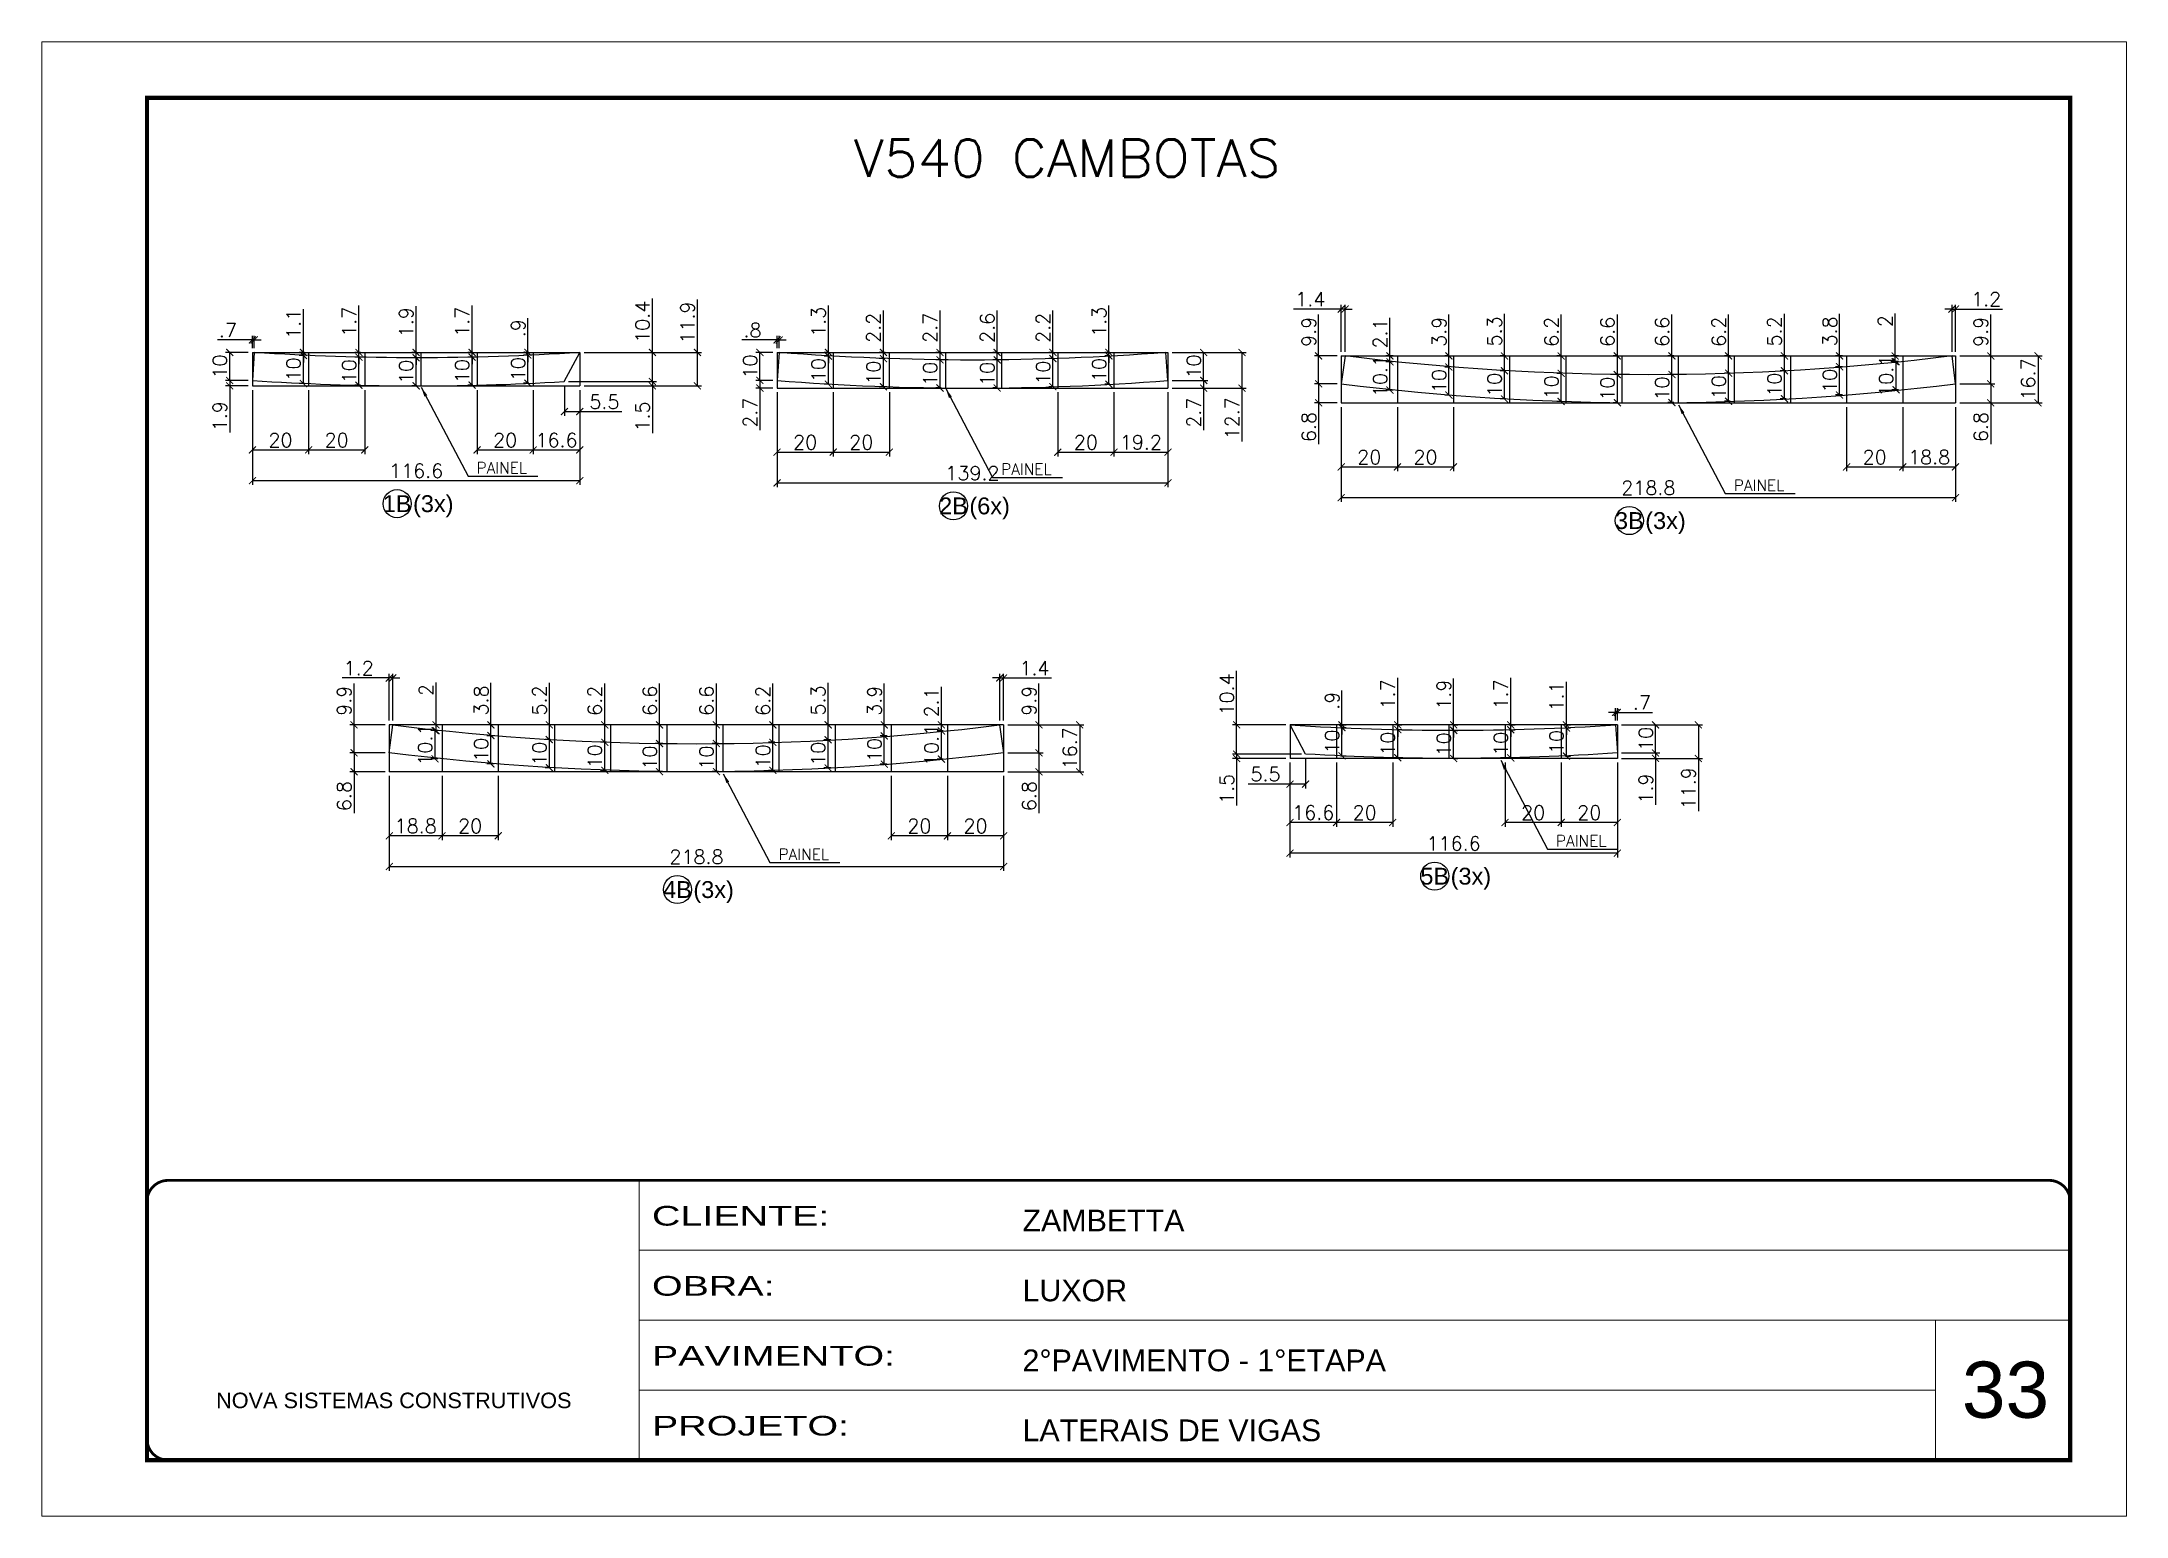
# Model space of a CAD drawing. Extents: x 3309 to 9563, y -2522 to 14608.
# Drawn here: x 3309 to 4794, y 4369 to 5419 of the extents above; entities that cross this region are included whole.
import ezdxf
from ezdxf.enums import TextEntityAlignment as Align

# ---------------------------------------------------------------- set-up
doc = ezdxf.new("R2010")
doc.units = 0
doc.header["$PDMODE"] = 35
doc.header["$PDSIZE"] = -10
doc.linetypes.add('CONTINUO', pattern=[0])
doc.linetypes.add('DASHED', pattern=[0.75, 0.5, -0.25])
for name, color, linetype, lineweight in [('CARIMBO', 255, 'Continuous', 9), ('Folhas', 255, 'Continuous', 9), ('SARRAFO DE PRESSAO', 251, 'DASHED', 9), ('Texto Seção', 7, 'Continuous', 15)]:
    doc.layers.add(name, color=color, linetype=linetype, lineweight=lineweight)
doc.layers.add('COTA', color=241, linetype='Continuous')
doc.layers.add('Romaneio', color=10, linetype='Continuous')
doc.styles.add('ARIAL', font='arial.ttf')
doc.styles.add('COTA TECNICA', font='techl___.ttf', dxfattribs={"height": 10})
doc.styles.add('REGUA-120', font='ROMANS.shx', dxfattribs={"height": 15})
doc.styles.add('Romans', font='romans.shx')
doc.styles.add('Tecnologia', font='')
doc.styles.get('Tecnologia').set_extended_font_data('Forgotten Futurist')
doc.dimstyles.new('Cota Seção (2x)', dxfattribs={"dimtxt": 10, "dimasz": 5, "dimexe": 3, "dimexo": 3, "dimgap": 2, "dimtad": 3, "dimdec": 1, "dimlfac": 0.5, "dimzin": 12, "dimdsep": 46, "dimtxsty": 'Romans', "dimblk": 'ARCHTICK', "dimcen": 0, "dimclrd": 4, "dimclre": 4, "dimclrt": 1, "dimadec": 1, "dimazin": 3, "dimtfac": 1, "dimtdec": 1, "dimtmove": 0, "dimatfit": 3, "dimldrblk": 'OBLIQUE', "dimfxl": 1, "dimtolj": 1, "dimtzin": 12, "dimarcsym": 0})
doc.dimstyles.new('PAINEL', dxfattribs={"dimtxt": 10, "dimasz": 3, "dimexe": 3, "dimexo": 3, "dimgap": 3, "dimtad": 1, "dimdec": 1, "dimzin": 12, "dimdsep": 46, "dimtxsty": 'COTA TECNICA', "dimblk1": 'OBLIQUE', "dimblk2": 'OBLIQUE', "dimsah": 1, "dimcen": 0.9, "dimclrd": 4, "dimclre": 4, "dimclrt": 240, "dimadec": 1, "dimazin": 3, "dimtfac": 1, "dimtdec": 1, "dimtmove": 0, "dimatfit": 3, "dimfxl": 1, "dimtolj": 1, "dimtzin": 12, "dimarcsym": 0})

msp = doc.modelspace()

# ---------------------------------------------------------------- texts
at = {"color": 240, "char_height": 8, "attachment_point": 9, "style": 'Romans'}
for insert in [(3655.18, 5111.8), (4028.87, 5110.82), (4550.77, 5099.38), (3870.28, 4836.63), (4424.09, 4846.18)]:
    msp.add_mtext('\\A1;PAINEL', dxfattribs=dict(at, insert=insert))
at = {"layer": 'CARIMBO', "style": 'ARIAL'}
msp.add_text('33', height=40, dxfattribs=at).set_placement((4677.23, 4439.4))
at = {"layer": 'Romaneio', "color": 255, "linetype": 'ByBlock', "style": 'ARIAL'}
for s, p in [('1B', (3562.56, 5090.31)), ('(3x)', (3588.31, 5090.31)), ('2B', (3958.9, 5088.73)), ('(6x)', (3984.65, 5088.73)), ('3B', (4440.37, 5078.27)), ('(3x)', (4466.11, 5078.27)), ('5B', (4301.72, 4825.07)), ('(3x)', (4327.47, 4825.07)), ('4B', (3762.26, 4815.53)), ('(3x)', (3788.01, 4815.53))]:
    msp.add_text(s, height=12, dxfattribs=at).set_placement(p, align=Align.MIDDLE_CENTER)
at = {"layer": 'Texto Seção', "style": 'REGUA-120', "width": 1.05}
msp.add_text('V540 CAMBOTAS', height=26.5859, dxfattribs=at).set_placement((3887.86, 5323.12))

# ---------------------------------------------------------------- blocks, each defined once
blk = doc.blocks.new('9999999999')
at = {"color": 30, "linetype": 'CONTINUO'}
for p, q in [((98564.6, 34230.2), (98564.6, 34429.4)), ((98564.6, 34379.6), (99584, 34379.6)), ((98564.6, 34329.8), (99488, 34329.8)), ((99584, 34329.8), (99488, 34329.8)), ((99488, 34329.8), (99488, 34230.2)), ((98564.6, 34280), (99488, 34280))]:
    blk.add_line(p, q, dxfattribs=at)
at = {"color": 30, "linetype": 'CONTINUO', "const_width": 2}
blk.add_lwpolyline([(99584, 34230.2), (99584, 34414.4, 0.414214), (99569, 34429.4), (98229, 34429.4, 0.414214), (98214, 34414.4), (98214, 34245.2, 0.414214), (98229, 34230.2), (99584, 34230.2)], format="xyb", dxfattribs=at)
at = {"layer": 'Folhas'}
blk.add_lwpolyline([(98139, 34190.2), (99624, 34190.2), (99624, 35240.2), (98139, 35240.2)], close=True, dxfattribs=at)
at = {"layer": 'Folhas', "color": 30, "const_width": 3}
blk.add_lwpolyline([(98214, 34230.2), (99584, 34230.2), (99584, 35200.2), (98214, 35200.2)], close=True, dxfattribs=at)
at = {"color": 7, "linetype": 'Continuous', "ltscale": 5, "style": 'ARIAL'}
for s, height, p in [('ZAMBETTA', 15.48, (98837.7, 34393.1)), ('LUXOR', 15.48, (98837.7, 34343.3)), ('2°PAVIMENTO - 1°ETAPA', 15.483, (98837.7, 34293.5)), ('NOVA SISTEMAS CONSTRUTIVOS', 11.059, (98263.2, 34267.2)), ('LATERAIS DE VIGAS', 15.483, (98837.7, 34243.7))]:
    blk.add_text(s, height=height, dxfattribs=at).set_placement(p)
at = {"layer": 'Folhas', "color": 7, "style": 'Tecnologia', "width": 1.5}
for s, p in [('CLIENTE:', (98573.7, 34397.2)), ('OBRA:', (98573.7, 34347.3)), ('PAVIMENTO:', (98573.7, 34297.5)), ('PROJETO:', (98573.7, 34247.7))]:
    blk.add_text(s, height=14, dxfattribs=at).set_placement(p)
blk = doc.blocks.new('_ArchTick')
at = {"color": 0, "linetype": 'ByBlock', "const_width": 0.15}
blk.add_lwpolyline([(-0.5, -0.5), (0.5, 0.5)], dxfattribs=at)
blk = doc.blocks.new('*D2285')
at = {"layer": 'COTA', "color": 4, "lineweight": -2, "transparency": 16777216}
for p, q in [((4235.1, 5159.1), (4235.1, 5091.6)), ((4672.7, 5159.1), (4672.7, 5091.6)), ((4235.1, 5094.6), (4672.7, 5094.6))]:
    blk.add_line(p, q, dxfattribs=at)
at = {"layer": 'Defpoints', "color": 0, "transparency": 16777216}
for p in [(4235.1, 5162.1), (4672.7, 5162.1), (4672.7, 5094.6)]:
    blk.add_point(p, dxfattribs=at)
at = {"layer": 'COTA', "color": 4, "lineweight": -2, "transparency": 16777216, "xscale": 5, "yscale": 5, "zscale": 5, "rotation": 180}
blk.add_blockref('_ArchTick', (4235.1, 5094.6), dxfattribs=at)
at = {"layer": 'COTA', "color": 4, "lineweight": -2, "transparency": 16777216, "xscale": 5, "yscale": 5, "zscale": 5}
blk.add_blockref('_ArchTick', (4672.7, 5094.6), dxfattribs=at)
at = {"layer": 'COTA', "color": 1, "transparency": 16777216, "insert": (4453.9, 5101.6), "char_height": 10, "attachment_point": 5, "style": 'Romans'}
blk.add_mtext('\\A1;218.8', dxfattribs=at)
blk = doc.blocks.new('_Oblique')
at = {"color": 0, "linetype": 'ByBlock', "lineweight": -2}
blk.add_line((-0.5, -0.5), (0.5, 0.5), dxfattribs=at)
blk = doc.blocks.new('*D2286')
at = {"layer": 'COTA', "color": 4, "lineweight": -2, "transparency": 16777216}
for p, q in [((4235.1, 5159.1), (4235.1, 5113.5)), ((4275.1, 5159.1), (4275.1, 5113.5)), ((4235.1, 5116.5), (4275.1, 5116.5))]:
    blk.add_line(p, q, dxfattribs=at)
at = {"layer": 'Defpoints', "color": 0, "transparency": 16777216}
for p in [(4235.1, 5162.1), (4275.1, 5162.1), (4275.1, 5116.5)]:
    blk.add_point(p, dxfattribs=at)
at = {"layer": 'COTA', "color": 4, "lineweight": -2, "transparency": 16777216, "xscale": 5, "yscale": 5, "zscale": 5, "rotation": 180}
blk.add_blockref('_ArchTick', (4235.1, 5116.5), dxfattribs=at)
at = {"layer": 'COTA', "color": 4, "lineweight": -2, "transparency": 16777216, "xscale": 5, "yscale": 5, "zscale": 5}
blk.add_blockref('_ArchTick', (4275.1, 5116.5), dxfattribs=at)
at = {"layer": 'COTA', "color": 1, "transparency": 16777216, "insert": (4255.1, 5123.5), "char_height": 10, "attachment_point": 5, "style": 'Romans'}
blk.add_mtext('\\A1;20', dxfattribs=at)
blk = doc.blocks.new('*D2287')
at = {"layer": 'COTA', "color": 4, "lineweight": -2, "transparency": 16777216}
for p, q in [((4275.1, 5159.1), (4275.1, 5113.5)), ((4315.1, 5159.1), (4315.1, 5113.5)), ((4275.1, 5116.5), (4315.1, 5116.5))]:
    blk.add_line(p, q, dxfattribs=at)
at = {"layer": 'Defpoints', "color": 0, "transparency": 16777216}
for p in [(4275.1, 5162.1), (4315.1, 5162.1), (4315.1, 5116.5)]:
    blk.add_point(p, dxfattribs=at)
at = {"layer": 'COTA', "color": 4, "lineweight": -2, "transparency": 16777216, "xscale": 5, "yscale": 5, "zscale": 5, "rotation": 180}
blk.add_blockref('_ArchTick', (4275.1, 5116.5), dxfattribs=at)
at = {"layer": 'COTA', "color": 4, "lineweight": -2, "transparency": 16777216, "xscale": 5, "yscale": 5, "zscale": 5}
blk.add_blockref('_ArchTick', (4315.1, 5116.5), dxfattribs=at)
at = {"layer": 'COTA', "color": 1, "transparency": 16777216, "insert": (4295.1, 5123.5), "char_height": 10, "attachment_point": 5, "style": 'Romans'}
blk.add_mtext('\\A1;20', dxfattribs=at)
blk = doc.blocks.new('*D2288')
at = {"layer": 'COTA', "color": 4, "lineweight": -2, "transparency": 16777216}
for p, q in [((4595.1, 5159.1), (4595.1, 5113.5)), ((4635.1, 5159.1), (4635.1, 5113.5)), ((4595.1, 5116.5), (4635.1, 5116.5))]:
    blk.add_line(p, q, dxfattribs=at)
at = {"layer": 'Defpoints', "color": 0, "transparency": 16777216}
for p in [(4595.1, 5162.1), (4635.1, 5162.1), (4635.1, 5116.5)]:
    blk.add_point(p, dxfattribs=at)
at = {"layer": 'COTA', "color": 4, "lineweight": -2, "transparency": 16777216, "xscale": 5, "yscale": 5, "zscale": 5, "rotation": 180}
blk.add_blockref('_ArchTick', (4595.1, 5116.5), dxfattribs=at)
at = {"layer": 'COTA', "color": 4, "lineweight": -2, "transparency": 16777216, "xscale": 5, "yscale": 5, "zscale": 5}
blk.add_blockref('_ArchTick', (4635.1, 5116.5), dxfattribs=at)
at = {"layer": 'COTA', "color": 1, "transparency": 16777216, "insert": (4615.1, 5123.5), "char_height": 10, "attachment_point": 5, "style": 'Romans'}
blk.add_mtext('\\A1;20', dxfattribs=at)
blk = doc.blocks.new('*D2289')
at = {"layer": 'COTA', "color": 4, "lineweight": -2, "transparency": 16777216}
for p, q in [((4635.1, 5159.1), (4635.1, 5113.5)), ((4672.7, 5159.1), (4672.7, 5113.5)), ((4635.1, 5116.5), (4672.7, 5116.5))]:
    blk.add_line(p, q, dxfattribs=at)
at = {"layer": 'Defpoints', "color": 0, "transparency": 16777216}
for p in [(4635.1, 5162.1), (4672.7, 5162.1), (4672.7, 5116.5)]:
    blk.add_point(p, dxfattribs=at)
at = {"layer": 'COTA', "color": 4, "lineweight": -2, "transparency": 16777216, "xscale": 5, "yscale": 5, "zscale": 5, "rotation": 180}
blk.add_blockref('_ArchTick', (4635.1, 5116.5), dxfattribs=at)
at = {"layer": 'COTA', "color": 4, "lineweight": -2, "transparency": 16777216, "xscale": 5, "yscale": 5, "zscale": 5}
blk.add_blockref('_ArchTick', (4672.7, 5116.5), dxfattribs=at)
at = {"layer": 'COTA', "color": 1, "transparency": 16777216, "insert": (4653.9, 5123.5), "char_height": 10, "attachment_point": 5, "style": 'Romans'}
blk.add_mtext('\\A1;18.8', dxfattribs=at)
blk = doc.blocks.new('*D2290')
at = {"layer": 'COTA', "color": 4, "lineweight": -2, "transparency": 16777216}
for p, q in [((4232.1, 5175.7), (4216, 5175.7)), ((4219, 5175.7), (4219, 5162.1)), ((4232.1, 5162.1), (4216, 5162.1)), ((4219, 5162.1), (4219, 5132.7))]:
    blk.add_line(p, q, dxfattribs=at)
at = {"layer": 'Defpoints', "color": 0, "transparency": 16777216}
for p in [(4235.1, 5175.7), (4219, 5162.1), (4235.1, 5162.1)]:
    blk.add_point(p, dxfattribs=at)
at = {"layer": 'COTA', "color": 4, "lineweight": -2, "transparency": 16777216, "xscale": 5, "yscale": 5, "zscale": 5}
for p, rotation in [((4219, 5175.7), 90), ((4219, 5162.1), 270)]:
    blk.add_blockref('_ArchTick', p, dxfattribs=dict(at, rotation=rotation))
at = {"layer": 'COTA', "color": 1, "transparency": 16777216, "insert": (4212, 5144.9), "char_height": 10, "attachment_point": 5, "rotation": 90, "style": 'Romans'}
blk.add_mtext('\\A1;6.8', dxfattribs=at)
blk = doc.blocks.new('*D2291')
at = {"layer": 'COTA', "color": 4, "lineweight": -2, "transparency": 16777216}
for p, q in [((4219, 5195.5), (4219, 5225)), ((4232.1, 5195.5), (4216, 5195.5)), ((4219, 5175.7), (4219, 5195.5)), ((4232.1, 5175.7), (4216, 5175.7))]:
    blk.add_line(p, q, dxfattribs=at)
at = {"layer": 'Defpoints', "color": 0, "transparency": 16777216}
for p in [(4219, 5195.5), (4235.1, 5195.5), (4235.1, 5175.7)]:
    blk.add_point(p, dxfattribs=at)
at = {"layer": 'COTA', "color": 4, "lineweight": -2, "transparency": 16777216, "xscale": 5, "yscale": 5, "zscale": 5}
for p, rotation in [((4219, 5195.5), 90), ((4219, 5175.7), 270)]:
    blk.add_blockref('_ArchTick', p, dxfattribs=dict(at, rotation=rotation))
at = {"layer": 'COTA', "color": 1, "transparency": 16777216, "insert": (4212, 5212.7), "char_height": 10, "attachment_point": 5, "rotation": 90, "style": 'Romans'}
blk.add_mtext('\\A1;9.9', dxfattribs=at)
blk = doc.blocks.new('*D2292')
at = {"layer": 'COTA', "color": 4, "lineweight": -2, "transparency": 16777216}
for p, q in [((4235.1, 5228.9), (4201.1, 5228.9)), ((4235.1, 5198.5), (4235.1, 5231.9)), ((4237.9, 5228.9), (4235.1, 5228.9)), ((4237.9, 5198.5), (4237.9, 5231.9)), ((4237.9, 5228.9), (4242.9, 5228.9))]:
    blk.add_line(p, q, dxfattribs=at)
at = {"layer": 'Defpoints', "color": 0, "transparency": 16777216}
for p in [(4235.1, 5228.9), (4235.1, 5195.5), (4237.9, 5195.5)]:
    blk.add_point(p, dxfattribs=at)
at = {"layer": 'COTA', "color": 4, "lineweight": -2, "transparency": 16777216, "xscale": 5, "yscale": 5, "zscale": 5}
blk.add_blockref('_ArchTick', (4235.1, 5228.9), dxfattribs=at)
at = {"layer": 'COTA', "color": 4, "lineweight": -2, "transparency": 16777216, "xscale": 5, "yscale": 5, "zscale": 5, "rotation": 180}
blk.add_blockref('_ArchTick', (4237.9, 5228.9), dxfattribs=at)
at = {"layer": 'COTA', "color": 1, "transparency": 16777216, "insert": (4213.1, 5235.9), "char_height": 10, "attachment_point": 5, "style": 'Romans'}
blk.add_mtext('\\A1;1.4', dxfattribs=at)
blk = doc.blocks.new('*D2293')
at = {"layer": 'COTA', "color": 4, "lineweight": -2, "transparency": 16777216}
for p, q in [((4675.7, 5175.6), (4700.8, 5175.6)), ((4697.8, 5175.6), (4697.8, 5162.1)), ((4675.7, 5162.1), (4700.8, 5162.1)), ((4697.8, 5162.1), (4697.8, 5132.7))]:
    blk.add_line(p, q, dxfattribs=at)
at = {"layer": 'Defpoints', "color": 0, "transparency": 16777216}
for p in [(4672.7, 5175.6), (4672.7, 5162.1), (4697.8, 5162.1)]:
    blk.add_point(p, dxfattribs=at)
at = {"layer": 'COTA', "color": 4, "lineweight": -2, "transparency": 16777216, "xscale": 5, "yscale": 5, "zscale": 5}
for p, rotation in [((4697.8, 5175.6), 90), ((4697.8, 5162.1), 270)]:
    blk.add_blockref('_ArchTick', p, dxfattribs=dict(at, rotation=rotation))
at = {"layer": 'COTA', "color": 1, "transparency": 16777216, "insert": (4690.8, 5144.9), "char_height": 10, "attachment_point": 5, "rotation": 90, "style": 'Romans'}
blk.add_mtext('\\A1;6.8', dxfattribs=at)
blk = doc.blocks.new('*D2294')
at = {"layer": 'COTA', "color": 4, "lineweight": -2, "transparency": 16777216}
for p, q in [((4697.8, 5195.5), (4697.8, 5225)), ((4675.7, 5195.5), (4700.8, 5195.5)), ((4697.8, 5175.6), (4697.8, 5195.5)), ((4675.7, 5175.6), (4700.8, 5175.6))]:
    blk.add_line(p, q, dxfattribs=at)
at = {"layer": 'Defpoints', "color": 0, "transparency": 16777216}
for p in [(4672.7, 5195.5), (4697.8, 5195.5), (4672.7, 5175.6)]:
    blk.add_point(p, dxfattribs=at)
at = {"layer": 'COTA', "color": 4, "lineweight": -2, "transparency": 16777216, "xscale": 5, "yscale": 5, "zscale": 5}
for p, rotation in [((4697.8, 5195.5), 90), ((4697.8, 5175.6), 270)]:
    blk.add_blockref('_ArchTick', p, dxfattribs=dict(at, rotation=rotation))
at = {"layer": 'COTA', "color": 1, "transparency": 16777216, "insert": (4690.8, 5212.7), "char_height": 10, "attachment_point": 5, "rotation": 90, "style": 'Romans'}
blk.add_mtext('\\A1;9.9', dxfattribs=at)
blk = doc.blocks.new('*D2295')
at = {"layer": 'COTA', "color": 4, "lineweight": -2, "transparency": 16777216}
for p, q in [((4675.7, 5195.5), (4734.5, 5195.5)), ((4731.5, 5195.5), (4731.5, 5162.1)), ((4675.7, 5162.1), (4734.5, 5162.1))]:
    blk.add_line(p, q, dxfattribs=at)
at = {"layer": 'Defpoints', "color": 0, "transparency": 16777216}
for p in [(4672.7, 5195.5), (4672.7, 5162.1), (4731.5, 5162.1)]:
    blk.add_point(p, dxfattribs=at)
at = {"layer": 'COTA', "color": 4, "lineweight": -2, "transparency": 16777216, "xscale": 5, "yscale": 5, "zscale": 5}
for p, rotation in [((4731.5, 5195.5), 90), ((4731.5, 5162.1), 270)]:
    blk.add_blockref('_ArchTick', p, dxfattribs=dict(at, rotation=rotation))
at = {"layer": 'COTA', "color": 1, "transparency": 16777216, "insert": (4724.5, 5178.8), "char_height": 10, "attachment_point": 5, "rotation": 90, "style": 'Romans'}
blk.add_mtext('\\A1;16.7', dxfattribs=at)
blk = doc.blocks.new('*D2296')
at = {"layer": 'COTA', "color": 4, "lineweight": -2, "transparency": 16777216}
for p, q in [((4670.2, 5228.9), (4665.2, 5228.9)), ((4670.2, 5198.5), (4670.2, 5231.9)), ((4670.2, 5228.9), (4672.7, 5228.9)), ((4672.7, 5198.5), (4672.7, 5231.9)), ((4672.7, 5228.9), (4706.2, 5228.9))]:
    blk.add_line(p, q, dxfattribs=at)
at = {"layer": 'Defpoints', "color": 0, "transparency": 16777216}
for p in [(4672.7, 5228.9), (4670.2, 5195.5), (4672.7, 5195.5)]:
    blk.add_point(p, dxfattribs=at)
at = {"layer": 'COTA', "color": 4, "lineweight": -2, "transparency": 16777216, "xscale": 5, "yscale": 5, "zscale": 5}
blk.add_blockref('_ArchTick', (4670.2, 5228.9), dxfattribs=at)
at = {"layer": 'COTA', "color": 4, "lineweight": -2, "transparency": 16777216, "xscale": 5, "yscale": 5, "zscale": 5, "rotation": 180}
blk.add_blockref('_ArchTick', (4672.7, 5228.9), dxfattribs=at)
at = {"layer": 'COTA', "color": 1, "transparency": 16777216, "insert": (4694.5, 5235.9), "char_height": 10, "attachment_point": 5, "style": 'Romans'}
blk.add_mtext('\\A1;1.2', dxfattribs=at)
blk = doc.blocks.new('*D2297')
at = {"layer": 'COTA', "color": 4, "lineweight": -2, "transparency": 16777216}
for p, q in [((4272.1, 5191.3), (4266.8, 5191.3)), ((4269.8, 5171.2), (4269.8, 5191.3)), ((4272.1, 5171.2), (4266.8, 5171.2))]:
    blk.add_line(p, q, dxfattribs=at)
at = {"layer": 'Defpoints', "color": 0, "transparency": 16777216}
for p in [(4269.8, 5191.3), (4275.1, 5191.3), (4275.1, 5171.2)]:
    blk.add_point(p, dxfattribs=at)
at = {"layer": 'COTA', "color": 4, "lineweight": -2, "transparency": 16777216, "xscale": 5, "yscale": 5, "zscale": 5}
for p, rotation in [((4269.8, 5191.3), 90), ((4269.8, 5171.2), 270)]:
    blk.add_blockref('_ArchTick', p, dxfattribs=dict(at, rotation=rotation))
at = {"layer": 'COTA', "color": 1, "transparency": 16777216, "insert": (4262.8, 5181.2), "char_height": 10, "attachment_point": 5, "rotation": 90, "style": 'Romans'}
blk.add_mtext('\\A1;10.1', dxfattribs=at)
blk = doc.blocks.new('*D2298')
at = {"layer": 'COTA', "color": 4, "lineweight": -2, "transparency": 16777216}
for p, q in [((4269.8, 5195.5), (4269.8, 5222.6)), ((4272.1, 5195.5), (4266.8, 5195.5)), ((4272.1, 5191.3), (4266.8, 5191.3)), ((4269.8, 5191.3), (4269.8, 5195.5))]:
    blk.add_line(p, q, dxfattribs=at)
at = {"layer": 'Defpoints', "color": 0, "transparency": 16777216}
for p in [(4269.8, 5195.5), (4275.1, 5195.5), (4275.1, 5191.3)]:
    blk.add_point(p, dxfattribs=at)
at = {"layer": 'COTA', "color": 4, "lineweight": -2, "transparency": 16777216, "xscale": 5, "yscale": 5, "zscale": 5}
for p, rotation in [((4269.8, 5195.5), 90), ((4269.8, 5191.3), 270)]:
    blk.add_blockref('_ArchTick', p, dxfattribs=dict(at, rotation=rotation))
at = {"layer": 'COTA', "color": 1, "transparency": 16777216, "insert": (4262.8, 5211.5), "char_height": 10, "attachment_point": 5, "rotation": 90, "style": 'Romans'}
blk.add_mtext('\\A1;2.1', dxfattribs=at)
blk = doc.blocks.new('*D2299')
at = {"layer": 'COTA', "color": 4, "lineweight": -2, "transparency": 16777216}
for p, q in [((4312.1, 5187.6), (4308.8, 5187.6)), ((4311.8, 5167.6), (4311.8, 5187.6)), ((4312.1, 5167.6), (4308.8, 5167.6))]:
    blk.add_line(p, q, dxfattribs=at)
at = {"layer": 'Defpoints', "color": 0, "transparency": 16777216}
for p in [(4311.8, 5187.6), (4315.1, 5187.6), (4315.1, 5167.6)]:
    blk.add_point(p, dxfattribs=at)
at = {"layer": 'COTA', "color": 4, "lineweight": -2, "transparency": 16777216, "xscale": 5, "yscale": 5, "zscale": 5}
for p, rotation in [((4311.8, 5187.6), 90), ((4311.8, 5167.6), 270)]:
    blk.add_blockref('_ArchTick', p, dxfattribs=dict(at, rotation=rotation))
at = {"layer": 'COTA', "color": 1, "transparency": 16777216, "insert": (4304.8, 5177.6), "char_height": 10, "attachment_point": 5, "rotation": 90, "style": 'Romans'}
blk.add_mtext('\\A1;10', dxfattribs=at)
blk = doc.blocks.new('*D2300')
at = {"layer": 'COTA', "color": 4, "lineweight": -2, "transparency": 16777216}
for p, q in [((4311.8, 5195.5), (4311.8, 5225)), ((4312.1, 5195.5), (4308.8, 5195.5)), ((4312.1, 5187.6), (4308.8, 5187.6)), ((4311.8, 5187.6), (4311.8, 5195.5))]:
    blk.add_line(p, q, dxfattribs=at)
at = {"layer": 'Defpoints', "color": 0, "transparency": 16777216}
for p in [(4311.8, 5195.5), (4315.1, 5195.5), (4315.1, 5187.6)]:
    blk.add_point(p, dxfattribs=at)
at = {"layer": 'COTA', "color": 4, "lineweight": -2, "transparency": 16777216, "xscale": 5, "yscale": 5, "zscale": 5}
for p, rotation in [((4311.8, 5195.5), 90), ((4311.8, 5187.6), 270)]:
    blk.add_blockref('_ArchTick', p, dxfattribs=dict(at, rotation=rotation))
at = {"layer": 'COTA', "color": 1, "transparency": 16777216, "insert": (4304.8, 5212.7), "char_height": 10, "attachment_point": 5, "rotation": 90, "style": 'Romans'}
blk.add_mtext('\\A1;3.9', dxfattribs=at)
blk = doc.blocks.new('*D2301')
at = {"layer": 'COTA', "color": 4, "lineweight": -2, "transparency": 16777216}
for p, q in [((4352.1, 5184.9), (4348.4, 5184.9)), ((4351.4, 5164.9), (4351.4, 5184.9)), ((4352.1, 5164.9), (4348.4, 5164.9))]:
    blk.add_line(p, q, dxfattribs=at)
at = {"layer": 'Defpoints', "color": 0, "transparency": 16777216}
for p in [(4351.4, 5184.9), (4355.1, 5184.9), (4355.1, 5164.9)]:
    blk.add_point(p, dxfattribs=at)
at = {"layer": 'COTA', "color": 4, "lineweight": -2, "transparency": 16777216, "xscale": 5, "yscale": 5, "zscale": 5}
for p, rotation in [((4351.4, 5184.9), 90), ((4351.4, 5164.9), 270)]:
    blk.add_blockref('_ArchTick', p, dxfattribs=dict(at, rotation=rotation))
at = {"layer": 'COTA', "color": 1, "transparency": 16777216, "insert": (4344.4, 5174.9), "char_height": 10, "attachment_point": 5, "rotation": 90, "style": 'Romans'}
blk.add_mtext('\\A1;10', dxfattribs=at)
blk = doc.blocks.new('*D2302')
at = {"layer": 'COTA', "color": 4, "lineweight": -2, "transparency": 16777216}
for p, q in [((4351.4, 5195.5), (4351.4, 5225.4)), ((4352.1, 5195.5), (4348.4, 5195.5)), ((4352.1, 5184.9), (4348.4, 5184.9)), ((4351.4, 5184.9), (4351.4, 5195.5))]:
    blk.add_line(p, q, dxfattribs=at)
at = {"layer": 'Defpoints', "color": 0, "transparency": 16777216}
for p in [(4351.4, 5195.5), (4355.1, 5195.5), (4355.1, 5184.9)]:
    blk.add_point(p, dxfattribs=at)
at = {"layer": 'COTA', "color": 4, "lineweight": -2, "transparency": 16777216, "xscale": 5, "yscale": 5, "zscale": 5}
for p, rotation in [((4351.4, 5195.5), 90), ((4351.4, 5184.9), 270)]:
    blk.add_blockref('_ArchTick', p, dxfattribs=dict(at, rotation=rotation))
at = {"layer": 'COTA', "color": 1, "transparency": 16777216, "insert": (4344.4, 5213), "char_height": 10, "attachment_point": 5, "rotation": 90, "style": 'Romans'}
blk.add_mtext('\\A1;5.3', dxfattribs=at)
blk = doc.blocks.new('*D2303')
at = {"layer": 'COTA', "color": 4, "lineweight": -2, "transparency": 16777216}
for p, q in [((4392.1, 5183.1), (4388.8, 5183.1)), ((4391.8, 5163.1), (4391.8, 5183.1)), ((4392.1, 5163.1), (4388.8, 5163.1))]:
    blk.add_line(p, q, dxfattribs=at)
at = {"layer": 'Defpoints', "color": 0, "transparency": 16777216}
for p in [(4391.8, 5183.1), (4395.1, 5183.1), (4395.1, 5163.1)]:
    blk.add_point(p, dxfattribs=at)
at = {"layer": 'COTA', "color": 4, "lineweight": -2, "transparency": 16777216, "xscale": 5, "yscale": 5, "zscale": 5}
for p, rotation in [((4391.8, 5183.1), 90), ((4391.8, 5163.1), 270)]:
    blk.add_blockref('_ArchTick', p, dxfattribs=dict(at, rotation=rotation))
at = {"layer": 'COTA', "color": 1, "transparency": 16777216, "insert": (4384.8, 5173.1), "char_height": 10, "attachment_point": 5, "rotation": 90, "style": 'Romans'}
blk.add_mtext('\\A1;10', dxfattribs=at)
blk = doc.blocks.new('*D2304')
at = {"layer": 'COTA', "color": 4, "lineweight": -2, "transparency": 16777216}
for p, q in [((4391.8, 5195.5), (4391.8, 5225)), ((4392.1, 5195.5), (4388.8, 5195.5)), ((4392.1, 5183.1), (4388.8, 5183.1)), ((4391.8, 5183.1), (4391.8, 5195.5))]:
    blk.add_line(p, q, dxfattribs=at)
at = {"layer": 'Defpoints', "color": 0, "transparency": 16777216}
for p in [(4391.8, 5195.5), (4395.1, 5195.5), (4395.1, 5183.1)]:
    blk.add_point(p, dxfattribs=at)
at = {"layer": 'COTA', "color": 4, "lineweight": -2, "transparency": 16777216, "xscale": 5, "yscale": 5, "zscale": 5}
for p, rotation in [((4391.8, 5195.5), 90), ((4391.8, 5183.1), 270)]:
    blk.add_blockref('_ArchTick', p, dxfattribs=dict(at, rotation=rotation))
at = {"layer": 'COTA', "color": 1, "transparency": 16777216, "insert": (4384.8, 5212.7), "char_height": 10, "attachment_point": 5, "rotation": 90, "style": 'Romans'}
blk.add_mtext('\\A1;6.2', dxfattribs=at)
blk = doc.blocks.new('*D2305')
at = {"layer": 'COTA', "color": 4, "lineweight": -2, "transparency": 16777216}
for p, q in [((4432.3, 5182.2), (4428.8, 5182.2)), ((4431.8, 5162.2), (4431.8, 5182.2)), ((4432.1, 5162.2), (4428.8, 5162.2))]:
    blk.add_line(p, q, dxfattribs=at)
at = {"layer": 'Defpoints', "color": 0, "transparency": 16777216}
for p in [(4431.8, 5182.2), (4435.3, 5182.2), (4435.1, 5162.2)]:
    blk.add_point(p, dxfattribs=at)
at = {"layer": 'COTA', "color": 4, "lineweight": -2, "transparency": 16777216, "xscale": 5, "yscale": 5, "zscale": 5}
for p, rotation in [((4431.8, 5182.2), 90), ((4431.8, 5162.2), 270)]:
    blk.add_blockref('_ArchTick', p, dxfattribs=dict(at, rotation=rotation))
at = {"layer": 'COTA', "color": 1, "transparency": 16777216, "insert": (4424.8, 5172.2), "char_height": 10, "attachment_point": 5, "rotation": 90, "style": 'Romans'}
blk.add_mtext('\\A1;10', dxfattribs=at)
blk = doc.blocks.new('*D2306')
at = {"layer": 'COTA', "color": 4, "lineweight": -2, "transparency": 16777216}
for p, q in [((4431.8, 5195.5), (4431.8, 5225)), ((4432.1, 5195.5), (4428.8, 5195.5)), ((4431.8, 5182.2), (4431.8, 5195.5)), ((4432.1, 5182.2), (4428.8, 5182.2))]:
    blk.add_line(p, q, dxfattribs=at)
at = {"layer": 'Defpoints', "color": 0, "transparency": 16777216}
for p in [(4431.8, 5195.5), (4435.1, 5195.5), (4435.1, 5182.2)]:
    blk.add_point(p, dxfattribs=at)
at = {"layer": 'COTA', "color": 4, "lineweight": -2, "transparency": 16777216, "xscale": 5, "yscale": 5, "zscale": 5}
for p, rotation in [((4431.8, 5195.5), 90), ((4431.8, 5182.2), 270)]:
    blk.add_blockref('_ArchTick', p, dxfattribs=dict(at, rotation=rotation))
at = {"layer": 'COTA', "color": 1, "transparency": 16777216, "insert": (4424.8, 5212.7), "char_height": 10, "attachment_point": 5, "rotation": 90, "style": 'Romans'}
blk.add_mtext('\\A1;6.6', dxfattribs=at)
blk = doc.blocks.new('*D2307')
at = {"layer": 'COTA', "color": 4, "lineweight": -2, "transparency": 16777216}
for p, q in [((4471.8, 5182.3), (4467.7, 5182.3)), ((4470.7, 5162.3), (4470.7, 5182.3)), ((4472.1, 5162.3), (4467.7, 5162.3))]:
    blk.add_line(p, q, dxfattribs=at)
at = {"layer": 'Defpoints', "color": 0, "transparency": 16777216}
for p in [(4470.7, 5182.3), (4474.8, 5182.3), (4475.1, 5162.3)]:
    blk.add_point(p, dxfattribs=at)
at = {"layer": 'COTA', "color": 4, "lineweight": -2, "transparency": 16777216, "xscale": 5, "yscale": 5, "zscale": 5}
for p, rotation in [((4470.7, 5182.3), 90), ((4470.7, 5162.3), 270)]:
    blk.add_blockref('_ArchTick', p, dxfattribs=dict(at, rotation=rotation))
at = {"layer": 'COTA', "color": 1, "transparency": 16777216, "insert": (4463.7, 5172.3), "char_height": 10, "attachment_point": 5, "rotation": 90, "style": 'Romans'}
blk.add_mtext('\\A1;10', dxfattribs=at)
blk = doc.blocks.new('*D2308')
at = {"layer": 'COTA', "color": 4, "lineweight": -2, "transparency": 16777216}
for p, q in [((4470.7, 5195.5), (4470.7, 5225)), ((4472.1, 5195.5), (4467.7, 5195.5)), ((4470.7, 5182.3), (4470.7, 5195.5)), ((4472.1, 5182.3), (4467.7, 5182.3))]:
    blk.add_line(p, q, dxfattribs=at)
at = {"layer": 'Defpoints', "color": 0, "transparency": 16777216}
for p in [(4470.7, 5195.5), (4475.1, 5195.5), (4475.1, 5182.3)]:
    blk.add_point(p, dxfattribs=at)
at = {"layer": 'COTA', "color": 4, "lineweight": -2, "transparency": 16777216, "xscale": 5, "yscale": 5, "zscale": 5}
for p, rotation in [((4470.7, 5195.5), 90), ((4470.7, 5182.3), 270)]:
    blk.add_blockref('_ArchTick', p, dxfattribs=dict(at, rotation=rotation))
at = {"layer": 'COTA', "color": 1, "transparency": 16777216, "insert": (4463.7, 5212.7), "char_height": 10, "attachment_point": 5, "rotation": 90, "style": 'Romans'}
blk.add_mtext('\\A1;6.6', dxfattribs=at)
blk = doc.blocks.new('*D2309')
at = {"layer": 'COTA', "color": 4, "lineweight": -2, "transparency": 16777216}
for p, q in [((4512.1, 5183.2), (4508.1, 5183.2)), ((4511.1, 5163.2), (4511.1, 5183.2)), ((4512.1, 5163.2), (4508.1, 5163.2))]:
    blk.add_line(p, q, dxfattribs=at)
at = {"layer": 'Defpoints', "color": 0, "transparency": 16777216}
for p in [(4511.1, 5183.2), (4515.1, 5183.2), (4515.1, 5163.2)]:
    blk.add_point(p, dxfattribs=at)
at = {"layer": 'COTA', "color": 4, "lineweight": -2, "transparency": 16777216, "xscale": 5, "yscale": 5, "zscale": 5}
for p, rotation in [((4511.1, 5183.2), 90), ((4511.1, 5163.2), 270)]:
    blk.add_blockref('_ArchTick', p, dxfattribs=dict(at, rotation=rotation))
at = {"layer": 'COTA', "color": 1, "transparency": 16777216, "insert": (4504.1, 5173.2), "char_height": 10, "attachment_point": 5, "rotation": 90, "style": 'Romans'}
blk.add_mtext('\\A1;10', dxfattribs=at)
blk = doc.blocks.new('*D2310')
at = {"layer": 'COTA', "color": 4, "lineweight": -2, "transparency": 16777216}
for p, q in [((4511.1, 5195.5), (4511.1, 5225)), ((4512.1, 5195.5), (4508.1, 5195.5)), ((4512.1, 5183.2), (4508.1, 5183.2)), ((4511.1, 5183.2), (4511.1, 5195.5))]:
    blk.add_line(p, q, dxfattribs=at)
at = {"layer": 'Defpoints', "color": 0, "transparency": 16777216}
for p in [(4511.1, 5195.5), (4515.1, 5195.5), (4515.1, 5183.2)]:
    blk.add_point(p, dxfattribs=at)
at = {"layer": 'COTA', "color": 4, "lineweight": -2, "transparency": 16777216, "xscale": 5, "yscale": 5, "zscale": 5}
for p, rotation in [((4511.1, 5195.5), 90), ((4511.1, 5183.2), 270)]:
    blk.add_blockref('_ArchTick', p, dxfattribs=dict(at, rotation=rotation))
at = {"layer": 'COTA', "color": 1, "transparency": 16777216, "insert": (4504.1, 5212.7), "char_height": 10, "attachment_point": 5, "rotation": 90, "style": 'Romans'}
blk.add_mtext('\\A1;6.2', dxfattribs=at)
blk = doc.blocks.new('*D2311')
at = {"layer": 'COTA', "color": 4, "lineweight": -2, "transparency": 16777216}
for p, q in [((4552.1, 5185), (4547.8, 5185)), ((4550.8, 5165), (4550.8, 5185)), ((4552.1, 5165), (4547.8, 5165))]:
    blk.add_line(p, q, dxfattribs=at)
at = {"layer": 'Defpoints', "color": 0, "transparency": 16777216}
for p in [(4550.8, 5185), (4555.1, 5185), (4555.1, 5165)]:
    blk.add_point(p, dxfattribs=at)
at = {"layer": 'COTA', "color": 4, "lineweight": -2, "transparency": 16777216, "xscale": 5, "yscale": 5, "zscale": 5}
for p, rotation in [((4550.8, 5185), 90), ((4550.8, 5165), 270)]:
    blk.add_blockref('_ArchTick', p, dxfattribs=dict(at, rotation=rotation))
at = {"layer": 'COTA', "color": 1, "transparency": 16777216, "insert": (4543.8, 5175), "char_height": 10, "attachment_point": 5, "rotation": 90, "style": 'Romans'}
blk.add_mtext('\\A1;10', dxfattribs=at)
blk = doc.blocks.new('*D2312')
at = {"layer": 'COTA', "color": 4, "lineweight": -2, "transparency": 16777216}
for p, q in [((4550.8, 5195.5), (4550.8, 5225.4)), ((4552.1, 5195.5), (4547.8, 5195.5)), ((4552.1, 5185), (4547.8, 5185)), ((4550.8, 5185), (4550.8, 5195.5))]:
    blk.add_line(p, q, dxfattribs=at)
at = {"layer": 'Defpoints', "color": 0, "transparency": 16777216}
for p in [(4550.8, 5195.5), (4555.1, 5195.5), (4555.1, 5185)]:
    blk.add_point(p, dxfattribs=at)
at = {"layer": 'COTA', "color": 4, "lineweight": -2, "transparency": 16777216, "xscale": 5, "yscale": 5, "zscale": 5}
for p, rotation in [((4550.8, 5195.5), 90), ((4550.8, 5185), 270)]:
    blk.add_blockref('_ArchTick', p, dxfattribs=dict(at, rotation=rotation))
at = {"layer": 'COTA', "color": 1, "transparency": 16777216, "insert": (4543.8, 5213), "char_height": 10, "attachment_point": 5, "rotation": 90, "style": 'Romans'}
blk.add_mtext('\\A1;5.2', dxfattribs=at)
blk = doc.blocks.new('*D2313')
at = {"layer": 'COTA', "color": 4, "lineweight": -2, "transparency": 16777216}
for p, q in [((4592.1, 5187.8), (4587.1, 5187.8)), ((4590.1, 5167.7), (4590.1, 5187.8)), ((4592.1, 5167.7), (4587.1, 5167.7))]:
    blk.add_line(p, q, dxfattribs=at)
at = {"layer": 'Defpoints', "color": 0, "transparency": 16777216}
for p in [(4590.1, 5187.8), (4595.1, 5187.8), (4595.1, 5167.7)]:
    blk.add_point(p, dxfattribs=at)
at = {"layer": 'COTA', "color": 4, "lineweight": -2, "transparency": 16777216, "xscale": 5, "yscale": 5, "zscale": 5}
for p, rotation in [((4590.1, 5187.8), 90), ((4590.1, 5167.7), 270)]:
    blk.add_blockref('_ArchTick', p, dxfattribs=dict(at, rotation=rotation))
at = {"layer": 'COTA', "color": 1, "transparency": 16777216, "insert": (4583.1, 5177.8), "char_height": 10, "attachment_point": 5, "rotation": 90, "style": 'Romans'}
blk.add_mtext('\\A1;10', dxfattribs=at)
blk = doc.blocks.new('*D2314')
at = {"layer": 'COTA', "color": 4, "lineweight": -2, "transparency": 16777216}
for p, q in [((4590.1, 5195.5), (4590.1, 5225.4)), ((4592.1, 5195.5), (4587.1, 5195.5)), ((4592.1, 5187.8), (4587.1, 5187.8)), ((4590.1, 5187.8), (4590.1, 5195.5))]:
    blk.add_line(p, q, dxfattribs=at)
at = {"layer": 'Defpoints', "color": 0, "transparency": 16777216}
for p in [(4590.1, 5195.5), (4595.1, 5195.5), (4595.1, 5187.8)]:
    blk.add_point(p, dxfattribs=at)
at = {"layer": 'COTA', "color": 4, "lineweight": -2, "transparency": 16777216, "xscale": 5, "yscale": 5, "zscale": 5}
for p, rotation in [((4590.1, 5195.5), 90), ((4590.1, 5187.8), 270)]:
    blk.add_blockref('_ArchTick', p, dxfattribs=dict(at, rotation=rotation))
at = {"layer": 'COTA', "color": 1, "transparency": 16777216, "insert": (4583.1, 5213), "char_height": 10, "attachment_point": 5, "rotation": 90, "style": 'Romans'}
blk.add_mtext('\\A1;3.8', dxfattribs=at)
blk = doc.blocks.new('*D2315')
at = {"layer": 'COTA', "color": 4, "lineweight": -2, "transparency": 16777216}
for p, q in [((4632.1, 5191.5), (4627.4, 5191.5)), ((4630.4, 5171.4), (4630.4, 5191.5)), ((4632.1, 5171.4), (4627.4, 5171.4))]:
    blk.add_line(p, q, dxfattribs=at)
at = {"layer": 'Defpoints', "color": 0, "transparency": 16777216}
for p in [(4630.4, 5191.5), (4635.1, 5191.5), (4635.1, 5171.4)]:
    blk.add_point(p, dxfattribs=at)
at = {"layer": 'COTA', "color": 4, "lineweight": -2, "transparency": 16777216, "xscale": 5, "yscale": 5, "zscale": 5}
for p, rotation in [((4630.4, 5191.5), 90), ((4630.4, 5171.4), 270)]:
    blk.add_blockref('_ArchTick', p, dxfattribs=dict(at, rotation=rotation))
at = {"layer": 'COTA', "color": 1, "transparency": 16777216, "insert": (4623.4, 5181.4), "char_height": 10, "attachment_point": 5, "rotation": 90, "style": 'Romans'}
blk.add_mtext('\\A1;10.1', dxfattribs=at)
blk = doc.blocks.new('*D2316')
at = {"layer": 'COTA', "color": 4, "lineweight": -2, "transparency": 16777216}
for p, q in [((4629.7, 5195.5), (4629.7, 5225.7)), ((4632.1, 5195.5), (4626.7, 5195.5)), ((4632.1, 5191.5), (4626.7, 5191.5)), ((4629.7, 5191.5), (4629.7, 5195.5))]:
    blk.add_line(p, q, dxfattribs=at)
at = {"layer": 'Defpoints', "color": 0, "transparency": 16777216}
for p in [(4629.7, 5195.5), (4635.1, 5195.5), (4635.1, 5191.5)]:
    blk.add_point(p, dxfattribs=at)
at = {"layer": 'COTA', "color": 4, "lineweight": -2, "transparency": 16777216, "xscale": 5, "yscale": 5, "zscale": 5}
for p, rotation in [((4629.7, 5195.5), 90), ((4629.7, 5191.5), 270)]:
    blk.add_blockref('_ArchTick', p, dxfattribs=dict(at, rotation=rotation))
at = {"layer": 'COTA', "color": 1, "transparency": 16777216, "insert": (4622.7, 5220.3), "char_height": 10, "attachment_point": 5, "rotation": 90, "style": 'Romans'}
blk.add_mtext('\\A1;2', dxfattribs=at)
blk = doc.blocks.new('*D2319')
at = {"layer": 'COTA', "color": 4, "lineweight": -2, "transparency": 16777216}
for p, q in [((3459.5, 5171.2), (3459.5, 5103.7)), ((3692.7, 5171.2), (3692.7, 5103.7)), ((3459.5, 5106.7), (3692.7, 5106.7))]:
    blk.add_line(p, q, dxfattribs=at)
at = {"layer": 'Defpoints', "color": 0, "transparency": 16777216}
for p in [(3459.5, 5174.2), (3692.7, 5174.2), (3692.7, 5106.7)]:
    blk.add_point(p, dxfattribs=at)
at = {"layer": 'COTA', "color": 4, "lineweight": -2, "transparency": 16777216, "xscale": 5, "yscale": 5, "zscale": 5, "rotation": 180}
blk.add_blockref('_ArchTick', (3459.5, 5106.7), dxfattribs=at)
at = {"layer": 'COTA', "color": 4, "lineweight": -2, "transparency": 16777216, "xscale": 5, "yscale": 5, "zscale": 5}
blk.add_blockref('_ArchTick', (3692.7, 5106.7), dxfattribs=at)
at = {"layer": 'COTA', "color": 1, "transparency": 16777216, "insert": (3576.1, 5113.7), "char_height": 10, "attachment_point": 5, "style": 'Romans'}
blk.add_mtext('\\A1;116.6', dxfattribs=at)
blk = doc.blocks.new('*D2317')
at = {"layer": 'COTA', "color": 4, "lineweight": -2, "transparency": 16777216}
for p, q in [((3459.5, 5171.2), (3459.5, 5125.6)), ((3499.5, 5171.2), (3499.5, 5125.6)), ((3459.5, 5128.6), (3499.5, 5128.6))]:
    blk.add_line(p, q, dxfattribs=at)
at = {"layer": 'Defpoints', "color": 0, "transparency": 16777216}
for p in [(3459.5, 5174.2), (3499.5, 5174.2), (3499.5, 5128.6)]:
    blk.add_point(p, dxfattribs=at)
at = {"layer": 'COTA', "color": 4, "lineweight": -2, "transparency": 16777216, "xscale": 5, "yscale": 5, "zscale": 5, "rotation": 180}
blk.add_blockref('_ArchTick', (3459.5, 5128.6), dxfattribs=at)
at = {"layer": 'COTA', "color": 4, "lineweight": -2, "transparency": 16777216, "xscale": 5, "yscale": 5, "zscale": 5}
blk.add_blockref('_ArchTick', (3499.5, 5128.6), dxfattribs=at)
at = {"layer": 'COTA', "color": 1, "transparency": 16777216, "insert": (3479.5, 5135.6), "char_height": 10, "attachment_point": 5, "style": 'Romans'}
blk.add_mtext('\\A1;20', dxfattribs=at)
blk = doc.blocks.new('*D2318')
at = {"layer": 'COTA', "color": 4, "lineweight": -2, "transparency": 16777216}
for p, q in [((3499.5, 5171.2), (3499.5, 5125.6)), ((3539.5, 5171.2), (3539.5, 5125.6)), ((3499.5, 5128.6), (3539.5, 5128.6))]:
    blk.add_line(p, q, dxfattribs=at)
at = {"layer": 'Defpoints', "color": 0, "transparency": 16777216}
for p in [(3499.5, 5174.2), (3539.5, 5174.2), (3539.5, 5128.6)]:
    blk.add_point(p, dxfattribs=at)
at = {"layer": 'COTA', "color": 4, "lineweight": -2, "transparency": 16777216, "xscale": 5, "yscale": 5, "zscale": 5, "rotation": 180}
blk.add_blockref('_ArchTick', (3499.5, 5128.6), dxfattribs=at)
at = {"layer": 'COTA', "color": 4, "lineweight": -2, "transparency": 16777216, "xscale": 5, "yscale": 5, "zscale": 5}
blk.add_blockref('_ArchTick', (3539.5, 5128.6), dxfattribs=at)
at = {"layer": 'COTA', "color": 1, "transparency": 16777216, "insert": (3519.5, 5135.6), "char_height": 10, "attachment_point": 5, "style": 'Romans'}
blk.add_mtext('\\A1;20', dxfattribs=at)
blk = doc.blocks.new('*D2320')
at = {"layer": 'COTA', "color": 4, "lineweight": -2, "transparency": 16777216}
for p, q in [((3619.5, 5171.2), (3619.5, 5125.6)), ((3659.5, 5171.2), (3659.5, 5125.6)), ((3619.5, 5128.6), (3659.5, 5128.6))]:
    blk.add_line(p, q, dxfattribs=at)
at = {"layer": 'Defpoints', "color": 0, "transparency": 16777216}
for p in [(3619.5, 5174.2), (3659.5, 5174.2), (3659.5, 5128.6)]:
    blk.add_point(p, dxfattribs=at)
at = {"layer": 'COTA', "color": 4, "lineweight": -2, "transparency": 16777216, "xscale": 5, "yscale": 5, "zscale": 5, "rotation": 180}
blk.add_blockref('_ArchTick', (3619.5, 5128.6), dxfattribs=at)
at = {"layer": 'COTA', "color": 4, "lineweight": -2, "transparency": 16777216, "xscale": 5, "yscale": 5, "zscale": 5}
blk.add_blockref('_ArchTick', (3659.5, 5128.6), dxfattribs=at)
at = {"layer": 'COTA', "color": 1, "transparency": 16777216, "insert": (3639.5, 5135.6), "char_height": 10, "attachment_point": 5, "style": 'Romans'}
blk.add_mtext('\\A1;20', dxfattribs=at)
blk = doc.blocks.new('*D2321')
at = {"layer": 'COTA', "color": 4, "lineweight": -2, "transparency": 16777216}
for p, q in [((3659.5, 5171.2), (3659.5, 5125.6)), ((3692.7, 5171.2), (3692.7, 5125.6)), ((3659.5, 5128.6), (3692.7, 5128.6))]:
    blk.add_line(p, q, dxfattribs=at)
at = {"layer": 'Defpoints', "color": 0, "transparency": 16777216}
for p in [(3659.5, 5174.2), (3692.7, 5174.2), (3692.7, 5128.6)]:
    blk.add_point(p, dxfattribs=at)
at = {"layer": 'COTA', "color": 4, "lineweight": -2, "transparency": 16777216, "xscale": 5, "yscale": 5, "zscale": 5, "rotation": 180}
blk.add_blockref('_ArchTick', (3659.5, 5128.6), dxfattribs=at)
at = {"layer": 'COTA', "color": 4, "lineweight": -2, "transparency": 16777216, "xscale": 5, "yscale": 5, "zscale": 5}
blk.add_blockref('_ArchTick', (3692.7, 5128.6), dxfattribs=at)
at = {"layer": 'COTA', "color": 1, "transparency": 16777216, "insert": (3676.1, 5135.6), "char_height": 10, "attachment_point": 5, "style": 'Romans'}
blk.add_mtext('\\A1;16.6', dxfattribs=at)
blk = doc.blocks.new('*D2322')
at = {"layer": 'COTA', "color": 4, "lineweight": -2, "transparency": 16777216}
for p, q in [((3443.3, 5178), (3443.3, 5183)), ((3456.5, 5178), (3440.3, 5178)), ((3456.5, 5174.2), (3440.3, 5174.2)), ((3443.3, 5178), (3443.3, 5174.2)), ((3443.3, 5174.2), (3443.3, 5141.1))]:
    blk.add_line(p, q, dxfattribs=at)
at = {"layer": 'Defpoints', "color": 0, "transparency": 16777216}
for p in [(3443.3, 5174.2), (3459.5, 5178), (3459.5, 5174.2)]:
    blk.add_point(p, dxfattribs=at)
at = {"layer": 'COTA', "color": 4, "lineweight": -2, "transparency": 16777216, "xscale": 5, "yscale": 5, "zscale": 5}
for p, rotation in [((3443.3, 5178), 270), ((3443.3, 5174.2), 90)]:
    blk.add_blockref('_ArchTick', p, dxfattribs=dict(at, rotation=rotation))
at = {"layer": 'COTA', "color": 1, "transparency": 16777216, "insert": (3436.3, 5152.6), "char_height": 10, "attachment_point": 5, "rotation": 90, "style": 'Romans'}
blk.add_mtext('\\A1;1.9', dxfattribs=at)
blk = doc.blocks.new('*D2323')
at = {"layer": 'COTA', "color": 4, "lineweight": -2, "transparency": 16777216}
for p, q in [((3456.5, 5198), (3440.3, 5198)), ((3443.3, 5178), (3443.3, 5198)), ((3456.5, 5178), (3440.3, 5178))]:
    blk.add_line(p, q, dxfattribs=at)
at = {"layer": 'Defpoints', "color": 0, "transparency": 16777216}
for p in [(3443.3, 5198), (3459.5, 5198), (3459.5, 5178)]:
    blk.add_point(p, dxfattribs=at)
at = {"layer": 'COTA', "color": 4, "lineweight": -2, "transparency": 16777216, "xscale": 5, "yscale": 5, "zscale": 5}
for p, rotation in [((3443.3, 5198), 90), ((3443.3, 5178), 270)]:
    blk.add_blockref('_ArchTick', p, dxfattribs=dict(at, rotation=rotation))
at = {"layer": 'COTA', "color": 1, "transparency": 16777216, "insert": (3436.3, 5188), "char_height": 10, "attachment_point": 5, "rotation": 90, "style": 'Romans'}
blk.add_mtext('\\A1;10', dxfattribs=at)
blk = doc.blocks.new('*D2324')
at = {"layer": 'COTA', "color": 4, "lineweight": -2, "transparency": 16777216}
for p, q in [((3684.7, 5177.3), (3747.4, 5177.3)), ((3695.7, 5174.2), (3747.4, 5174.2)), ((3744.4, 5177.3), (3744.4, 5182.3)), ((3744.4, 5177.3), (3744.4, 5174.2)), ((3744.4, 5174.2), (3744.4, 5140.6))]:
    blk.add_line(p, q, dxfattribs=at)
at = {"layer": 'Defpoints', "color": 0, "transparency": 16777216}
for p in [(3681.7, 5177.3), (3692.7, 5174.2), (3744.4, 5174.2)]:
    blk.add_point(p, dxfattribs=at)
at = {"layer": 'COTA', "color": 4, "lineweight": -2, "transparency": 16777216, "xscale": 5, "yscale": 5, "zscale": 5}
for p, rotation in [((3744.4, 5177.3), 270), ((3744.4, 5174.2), 90)]:
    blk.add_blockref('_ArchTick', p, dxfattribs=dict(at, rotation=rotation))
at = {"layer": 'COTA', "color": 1, "transparency": 16777216, "insert": (3737.4, 5152.4), "char_height": 10, "attachment_point": 5, "rotation": 90, "style": 'Romans'}
blk.add_mtext('\\A1;1.5', dxfattribs=at)
blk = doc.blocks.new('*D2325')
at = {"layer": 'COTA', "color": 4, "lineweight": -2, "transparency": 16777216}
for p, q in [((3744.4, 5198), (3744.4, 5236.5)), ((3695.7, 5198), (3747.4, 5198)), ((3744.4, 5177.3), (3744.4, 5198)), ((3684.7, 5177.3), (3747.4, 5177.3))]:
    blk.add_line(p, q, dxfattribs=at)
at = {"layer": 'Defpoints', "color": 0, "transparency": 16777216}
for p in [(3692.7, 5198), (3744.4, 5198), (3681.7, 5177.3)]:
    blk.add_point(p, dxfattribs=at)
at = {"layer": 'COTA', "color": 4, "lineweight": -2, "transparency": 16777216, "xscale": 5, "yscale": 5, "zscale": 5}
for p, rotation in [((3744.4, 5198), 90), ((3744.4, 5177.3), 270)]:
    blk.add_blockref('_ArchTick', p, dxfattribs=dict(at, rotation=rotation))
at = {"layer": 'COTA', "color": 1, "transparency": 16777216, "insert": (3737.4, 5219.8), "char_height": 10, "attachment_point": 5, "rotation": 90, "style": 'Romans'}
blk.add_mtext('\\A1;10.4', dxfattribs=at)
blk = doc.blocks.new('*D2326')
at = {"layer": 'COTA', "color": 4, "lineweight": -2, "transparency": 16777216}
for p, q in [((3681.7, 5174.3), (3681.7, 5152.9)), ((3692.7, 5171.2), (3692.7, 5152.9)), ((3681.7, 5155.9), (3692.7, 5155.9)), ((3692.7, 5155.9), (3722.6, 5155.9))]:
    blk.add_line(p, q, dxfattribs=at)
at = {"layer": 'Defpoints', "color": 0, "transparency": 16777216}
for p in [(3681.7, 5177.3), (3692.7, 5174.2), (3692.7, 5155.9)]:
    blk.add_point(p, dxfattribs=at)
at = {"layer": 'COTA', "color": 4, "lineweight": -2, "transparency": 16777216, "xscale": 5, "yscale": 5, "zscale": 5, "rotation": 180}
blk.add_blockref('_ArchTick', (3681.7, 5155.9), dxfattribs=at)
at = {"layer": 'COTA', "color": 4, "lineweight": -2, "transparency": 16777216, "xscale": 5, "yscale": 5, "zscale": 5}
blk.add_blockref('_ArchTick', (3692.7, 5155.9), dxfattribs=at)
at = {"layer": 'COTA', "color": 1, "transparency": 16777216, "insert": (3710.2, 5162.9), "char_height": 10, "attachment_point": 5, "style": 'Romans'}
blk.add_mtext('\\A1;5.5', dxfattribs=at)
blk = doc.blocks.new('*D2327')
at = {"layer": 'COTA', "color": 4, "lineweight": -2, "transparency": 16777216}
for p, q in [((3776.5, 5198), (3776.5, 5235.6)), ((3695.7, 5198), (3779.5, 5198)), ((3776.5, 5174.2), (3776.5, 5198)), ((3695.7, 5174.2), (3779.5, 5174.2))]:
    blk.add_line(p, q, dxfattribs=at)
at = {"layer": 'Defpoints', "color": 0, "transparency": 16777216}
for p in [(3692.7, 5198), (3776.5, 5198), (3692.7, 5174.2)]:
    blk.add_point(p, dxfattribs=at)
at = {"layer": 'COTA', "color": 4, "lineweight": -2, "transparency": 16777216, "xscale": 5, "yscale": 5, "zscale": 5}
for p, rotation in [((3776.5, 5198), 90), ((3776.5, 5174.2), 270)]:
    blk.add_blockref('_ArchTick', p, dxfattribs=dict(at, rotation=rotation))
at = {"layer": 'COTA', "color": 1, "transparency": 16777216, "insert": (3769.5, 5219.3), "char_height": 10, "attachment_point": 5, "rotation": 90, "style": 'Romans'}
blk.add_mtext('\\A1;11.9', dxfattribs=at)
blk = doc.blocks.new('*D2328')
at = {"layer": 'COTA', "color": 4, "lineweight": -2, "transparency": 16777216}
for p, q in [((3459.5, 5206.9), (3434.5, 5206.9)), ((3459.5, 5201), (3459.5, 5209.9)), ((3460.8, 5206.9), (3459.5, 5206.9)), ((3460.8, 5201), (3460.8, 5209.9)), ((3460.8, 5206.9), (3465.8, 5206.9))]:
    blk.add_line(p, q, dxfattribs=at)
at = {"layer": 'Defpoints', "color": 0, "transparency": 16777216}
for p in [(3459.5, 5206.9), (3459.5, 5198), (3460.8, 5198)]:
    blk.add_point(p, dxfattribs=at)
at = {"layer": 'COTA', "color": 4, "lineweight": -2, "transparency": 16777216, "xscale": 5, "yscale": 5, "zscale": 5}
blk.add_blockref('_ArchTick', (3459.5, 5206.9), dxfattribs=at)
at = {"layer": 'COTA', "color": 4, "lineweight": -2, "transparency": 16777216, "xscale": 5, "yscale": 5, "zscale": 5, "rotation": 180}
blk.add_blockref('_ArchTick', (3460.8, 5206.9), dxfattribs=at)
at = {"layer": 'COTA', "color": 1, "transparency": 16777216, "insert": (3442, 5213.9), "char_height": 10, "attachment_point": 5, "style": 'Romans'}
blk.add_mtext('\\A1;.7', dxfattribs=at)
blk = doc.blocks.new('*D2329')
at = {"layer": 'COTA', "color": 4, "lineweight": -2, "transparency": 16777216}
for p, q in [((3496.5, 5195.9), (3492.8, 5195.9)), ((3495.8, 5175.8), (3495.8, 5195.9)), ((3496.5, 5175.8), (3492.8, 5175.8))]:
    blk.add_line(p, q, dxfattribs=at)
at = {"layer": 'Defpoints', "color": 0, "transparency": 16777216}
for p in [(3495.8, 5195.9), (3499.5, 5195.9), (3499.5, 5175.8)]:
    blk.add_point(p, dxfattribs=at)
at = {"layer": 'COTA', "color": 4, "lineweight": -2, "transparency": 16777216, "xscale": 5, "yscale": 5, "zscale": 5}
for p, rotation in [((3495.8, 5195.9), 90), ((3495.8, 5175.8), 270)]:
    blk.add_blockref('_ArchTick', p, dxfattribs=dict(at, rotation=rotation))
at = {"layer": 'COTA', "color": 1, "transparency": 16777216, "insert": (3488.8, 5185.9), "char_height": 10, "attachment_point": 5, "rotation": 90, "style": 'Romans'}
blk.add_mtext('\\A1;10', dxfattribs=at)
blk = doc.blocks.new('*D2330')
at = {"layer": 'COTA', "color": 4, "lineweight": -2, "transparency": 16777216}
for p, q in [((3495.8, 5198), (3495.8, 5228.7)), ((3496.5, 5198), (3492.8, 5198)), ((3495.8, 5195.9), (3495.8, 5198)), ((3496.5, 5195.9), (3492.8, 5195.9)), ((3495.8, 5195.9), (3495.8, 5190.9))]:
    blk.add_line(p, q, dxfattribs=at)
at = {"layer": 'Defpoints', "color": 0, "transparency": 16777216}
for p in [(3495.8, 5198), (3499.5, 5198), (3499.5, 5195.9)]:
    blk.add_point(p, dxfattribs=at)
at = {"layer": 'COTA', "color": 4, "lineweight": -2, "transparency": 16777216, "xscale": 5, "yscale": 5, "zscale": 5}
for p, rotation in [((3495.8, 5198), 270), ((3495.8, 5195.9), 90)]:
    blk.add_blockref('_ArchTick', p, dxfattribs=dict(at, rotation=rotation))
at = {"layer": 'COTA', "color": 1, "transparency": 16777216, "insert": (3488.8, 5218.3), "char_height": 10, "attachment_point": 5, "rotation": 90, "style": 'Romans'}
blk.add_mtext('\\A1;1.1', dxfattribs=at)
blk = doc.blocks.new('*D2331')
at = {"layer": 'COTA', "color": 4, "lineweight": -2, "transparency": 16777216}
for p, q in [((3536.5, 5194.6), (3532.4, 5194.6)), ((3535.4, 5174.6), (3535.4, 5194.6)), ((3536.5, 5174.6), (3532.4, 5174.6))]:
    blk.add_line(p, q, dxfattribs=at)
at = {"layer": 'Defpoints', "color": 0, "transparency": 16777216}
for p in [(3535.4, 5194.6), (3539.5, 5194.6), (3539.5, 5174.6)]:
    blk.add_point(p, dxfattribs=at)
at = {"layer": 'COTA', "color": 4, "lineweight": -2, "transparency": 16777216, "xscale": 5, "yscale": 5, "zscale": 5}
for p, rotation in [((3535.4, 5194.6), 90), ((3535.4, 5174.6), 270)]:
    blk.add_blockref('_ArchTick', p, dxfattribs=dict(at, rotation=rotation))
at = {"layer": 'COTA', "color": 1, "transparency": 16777216, "insert": (3528.4, 5184.6), "char_height": 10, "attachment_point": 5, "rotation": 90, "style": 'Romans'}
blk.add_mtext('\\A1;10', dxfattribs=at)
blk = doc.blocks.new('*D2332')
at = {"layer": 'COTA', "color": 4, "lineweight": -2, "transparency": 16777216}
for p, q in [((3535.4, 5198), (3535.4, 5231.5)), ((3536.5, 5198), (3532.4, 5198)), ((3535.4, 5194.6), (3535.4, 5198)), ((3536.5, 5194.6), (3532.4, 5194.6)), ((3535.4, 5194.6), (3535.4, 5189.6))]:
    blk.add_line(p, q, dxfattribs=at)
at = {"layer": 'Defpoints', "color": 0, "transparency": 16777216}
for p in [(3535.4, 5198), (3539.5, 5198), (3539.5, 5194.6)]:
    blk.add_point(p, dxfattribs=at)
at = {"layer": 'COTA', "color": 4, "lineweight": -2, "transparency": 16777216, "xscale": 5, "yscale": 5, "zscale": 5}
for p, rotation in [((3535.4, 5198), 270), ((3535.4, 5194.6), 90)]:
    blk.add_blockref('_ArchTick', p, dxfattribs=dict(at, rotation=rotation))
at = {"layer": 'COTA', "color": 1, "transparency": 16777216, "insert": (3528.4, 5219.8), "char_height": 10, "attachment_point": 5, "rotation": 90, "style": 'Romans'}
blk.add_mtext('\\A1;1.7', dxfattribs=at)
blk = doc.blocks.new('*D2333')
at = {"layer": 'COTA', "color": 4, "lineweight": -2, "transparency": 16777216}
for p, q in [((3576.5, 5194.2), (3573.1, 5194.2)), ((3576.1, 5174.2), (3576.1, 5194.2)), ((3576.5, 5174.2), (3573.1, 5174.2))]:
    blk.add_line(p, q, dxfattribs=at)
at = {"layer": 'Defpoints', "color": 0, "transparency": 16777216}
for p in [(3576.1, 5194.2), (3579.5, 5194.2), (3579.5, 5174.2)]:
    blk.add_point(p, dxfattribs=at)
at = {"layer": 'COTA', "color": 4, "lineweight": -2, "transparency": 16777216, "xscale": 5, "yscale": 5, "zscale": 5}
for p, rotation in [((3576.1, 5194.2), 90), ((3576.1, 5174.2), 270)]:
    blk.add_blockref('_ArchTick', p, dxfattribs=dict(at, rotation=rotation))
at = {"layer": 'COTA', "color": 1, "transparency": 16777216, "insert": (3569.1, 5184.2), "char_height": 10, "attachment_point": 5, "rotation": 90, "style": 'Romans'}
blk.add_mtext('\\A1;10', dxfattribs=at)
blk = doc.blocks.new('*D2334')
at = {"layer": 'COTA', "color": 4, "lineweight": -2, "transparency": 16777216}
for p, q in [((3576.1, 5198), (3576.1, 5231)), ((3576.5, 5198), (3573.1, 5198)), ((3576.1, 5194.2), (3576.1, 5198)), ((3576.5, 5194.2), (3573.1, 5194.2)), ((3576.1, 5194.2), (3576.1, 5189.2))]:
    blk.add_line(p, q, dxfattribs=at)
at = {"layer": 'Defpoints', "color": 0, "transparency": 16777216}
for p in [(3576.1, 5198), (3579.5, 5198), (3579.5, 5194.2)]:
    blk.add_point(p, dxfattribs=at)
at = {"layer": 'COTA', "color": 4, "lineweight": -2, "transparency": 16777216, "xscale": 5, "yscale": 5, "zscale": 5}
for p, rotation in [((3576.1, 5198), 270), ((3576.1, 5194.2), 90)]:
    blk.add_blockref('_ArchTick', p, dxfattribs=dict(at, rotation=rotation))
at = {"layer": 'COTA', "color": 1, "transparency": 16777216, "insert": (3569.1, 5219.5), "char_height": 10, "attachment_point": 5, "rotation": 90, "style": 'Romans'}
blk.add_mtext('\\A1;1.9', dxfattribs=at)
blk = doc.blocks.new('*D2335')
at = {"layer": 'COTA', "color": 4, "lineweight": -2, "transparency": 16777216}
for p, q in [((3616, 5194.7), (3613, 5194.7)), ((3616, 5174.7), (3616, 5194.7)), ((3616.5, 5174.7), (3613, 5174.7))]:
    blk.add_line(p, q, dxfattribs=at)
at = {"layer": 'Defpoints', "color": 0, "transparency": 16777216}
for p in [(3616, 5194.7), (3619, 5194.7), (3619.5, 5174.7)]:
    blk.add_point(p, dxfattribs=at)
at = {"layer": 'COTA', "color": 4, "lineweight": -2, "transparency": 16777216, "xscale": 5, "yscale": 5, "zscale": 5}
for p, rotation in [((3616, 5194.7), 90), ((3616, 5174.7), 270)]:
    blk.add_blockref('_ArchTick', p, dxfattribs=dict(at, rotation=rotation))
at = {"layer": 'COTA', "color": 1, "transparency": 16777216, "insert": (3609, 5184.7), "char_height": 10, "attachment_point": 5, "rotation": 90, "style": 'Romans'}
blk.add_mtext('\\A1;10', dxfattribs=at)
blk = doc.blocks.new('*D2336')
at = {"layer": 'COTA', "color": 4, "lineweight": -2, "transparency": 16777216}
for p, q in [((3616, 5198), (3616, 5231.5)), ((3616.5, 5198), (3613, 5198)), ((3616, 5194.7), (3616, 5198)), ((3616.5, 5194.7), (3613, 5194.7)), ((3616, 5194.7), (3616, 5189.7))]:
    blk.add_line(p, q, dxfattribs=at)
at = {"layer": 'Defpoints', "color": 0, "transparency": 16777216}
for p in [(3616, 5198), (3619.5, 5198), (3619.5, 5194.7)]:
    blk.add_point(p, dxfattribs=at)
at = {"layer": 'COTA', "color": 4, "lineweight": -2, "transparency": 16777216, "xscale": 5, "yscale": 5, "zscale": 5}
for p, rotation in [((3616, 5198), 270), ((3616, 5194.7), 90)]:
    blk.add_blockref('_ArchTick', p, dxfattribs=dict(at, rotation=rotation))
at = {"layer": 'COTA', "color": 1, "transparency": 16777216, "insert": (3609, 5219.8), "char_height": 10, "attachment_point": 5, "rotation": 90, "style": 'Romans'}
blk.add_mtext('\\A1;1.7', dxfattribs=at)
blk = doc.blocks.new('*D2337')
at = {"layer": 'COTA', "color": 4, "lineweight": -2, "transparency": 16777216}
for p, q in [((3656.5, 5196.1), (3652.7, 5196.1)), ((3655.7, 5176.1), (3655.7, 5196.1)), ((3656.5, 5176.1), (3652.7, 5176.1))]:
    blk.add_line(p, q, dxfattribs=at)
at = {"layer": 'Defpoints', "color": 0, "transparency": 16777216}
for p in [(3655.7, 5196.1), (3659.5, 5196.1), (3659.5, 5176.1)]:
    blk.add_point(p, dxfattribs=at)
at = {"layer": 'COTA', "color": 4, "lineweight": -2, "transparency": 16777216, "xscale": 5, "yscale": 5, "zscale": 5}
for p, rotation in [((3655.7, 5196.1), 90), ((3655.7, 5176.1), 270)]:
    blk.add_blockref('_ArchTick', p, dxfattribs=dict(at, rotation=rotation))
at = {"layer": 'COTA', "color": 1, "transparency": 16777216, "insert": (3648.7, 5186.1), "char_height": 10, "attachment_point": 5, "rotation": 90, "style": 'Romans'}
blk.add_mtext('\\A1;10', dxfattribs=at)
blk = doc.blocks.new('*D2338')
at = {"layer": 'COTA', "color": 4, "lineweight": -2, "transparency": 16777216}
for p, q in [((3655.7, 5198), (3655.7, 5222.5)), ((3656.5, 5198), (3652.7, 5198)), ((3655.7, 5196.1), (3655.7, 5198)), ((3656.5, 5196.1), (3652.7, 5196.1)), ((3655.7, 5196.1), (3655.7, 5191.1))]:
    blk.add_line(p, q, dxfattribs=at)
at = {"layer": 'Defpoints', "color": 0, "transparency": 16777216}
for p in [(3655.7, 5198), (3659.5, 5198), (3659.5, 5196.1)]:
    blk.add_point(p, dxfattribs=at)
at = {"layer": 'COTA', "color": 4, "lineweight": -2, "transparency": 16777216, "xscale": 5, "yscale": 5, "zscale": 5}
for p, rotation in [((3655.7, 5198), 270), ((3655.7, 5196.1), 90)]:
    blk.add_blockref('_ArchTick', p, dxfattribs=dict(at, rotation=rotation))
at = {"layer": 'COTA', "color": 1, "transparency": 16777216, "insert": (3648.7, 5215.2), "char_height": 10, "attachment_point": 5, "rotation": 90, "style": 'Romans'}
blk.add_mtext('\\A1;.9', dxfattribs=at)
blk = doc.blocks.new('*D2339')
at = {"layer": 'COTA', "color": 4, "lineweight": -2, "transparency": 16777216}
for p, q in [((3833.2, 5169.6), (3833.2, 5102.1)), ((4111.7, 5169.6), (4111.7, 5102.1)), ((3833.2, 5105.1), (4111.7, 5105.1))]:
    blk.add_line(p, q, dxfattribs=at)
at = {"layer": 'Defpoints', "color": 0, "transparency": 16777216}
for p in [(3833.2, 5172.6), (4111.7, 5172.6), (4111.7, 5105.1)]:
    blk.add_point(p, dxfattribs=at)
at = {"layer": 'COTA', "color": 4, "lineweight": -2, "transparency": 16777216, "xscale": 5, "yscale": 5, "zscale": 5, "rotation": 180}
blk.add_blockref('_ArchTick', (3833.2, 5105.1), dxfattribs=at)
at = {"layer": 'COTA', "color": 4, "lineweight": -2, "transparency": 16777216, "xscale": 5, "yscale": 5, "zscale": 5}
blk.add_blockref('_ArchTick', (4111.7, 5105.1), dxfattribs=at)
at = {"layer": 'COTA', "color": 1, "transparency": 16777216, "insert": (3972.4, 5112.1), "char_height": 10, "attachment_point": 5, "style": 'Romans'}
blk.add_mtext('\\A1;139.2', dxfattribs=at)
blk = doc.blocks.new('*D2340')
at = {"layer": 'COTA', "color": 4, "lineweight": -2, "transparency": 16777216}
for p, q in [((3833.2, 5169.6), (3833.2, 5124)), ((3873.2, 5169.6), (3873.2, 5124)), ((3833.2, 5127), (3873.2, 5127))]:
    blk.add_line(p, q, dxfattribs=at)
at = {"layer": 'Defpoints', "color": 0, "transparency": 16777216}
for p in [(3833.2, 5172.6), (3873.2, 5172.6), (3873.2, 5127)]:
    blk.add_point(p, dxfattribs=at)
at = {"layer": 'COTA', "color": 4, "lineweight": -2, "transparency": 16777216, "xscale": 5, "yscale": 5, "zscale": 5, "rotation": 180}
blk.add_blockref('_ArchTick', (3833.2, 5127), dxfattribs=at)
at = {"layer": 'COTA', "color": 4, "lineweight": -2, "transparency": 16777216, "xscale": 5, "yscale": 5, "zscale": 5}
blk.add_blockref('_ArchTick', (3873.2, 5127), dxfattribs=at)
at = {"layer": 'COTA', "color": 1, "transparency": 16777216, "insert": (3853.2, 5134), "char_height": 10, "attachment_point": 5, "style": 'Romans'}
blk.add_mtext('\\A1;20', dxfattribs=at)
blk = doc.blocks.new('*D2341')
at = {"layer": 'COTA', "color": 4, "lineweight": -2, "transparency": 16777216}
for p, q in [((3873.2, 5169.6), (3873.2, 5124)), ((3913.2, 5169.6), (3913.2, 5124)), ((3873.2, 5127), (3913.2, 5127))]:
    blk.add_line(p, q, dxfattribs=at)
at = {"layer": 'Defpoints', "color": 0, "transparency": 16777216}
for p in [(3873.2, 5172.6), (3913.2, 5172.6), (3913.2, 5127)]:
    blk.add_point(p, dxfattribs=at)
at = {"layer": 'COTA', "color": 4, "lineweight": -2, "transparency": 16777216, "xscale": 5, "yscale": 5, "zscale": 5, "rotation": 180}
blk.add_blockref('_ArchTick', (3873.2, 5127), dxfattribs=at)
at = {"layer": 'COTA', "color": 4, "lineweight": -2, "transparency": 16777216, "xscale": 5, "yscale": 5, "zscale": 5}
blk.add_blockref('_ArchTick', (3913.2, 5127), dxfattribs=at)
at = {"layer": 'COTA', "color": 1, "transparency": 16777216, "insert": (3893.2, 5134), "char_height": 10, "attachment_point": 5, "style": 'Romans'}
blk.add_mtext('\\A1;20', dxfattribs=at)
blk = doc.blocks.new('*D2342')
at = {"layer": 'COTA', "color": 4, "lineweight": -2, "transparency": 16777216}
for p, q in [((4033.2, 5169.6), (4033.2, 5124)), ((4073.2, 5169.6), (4073.2, 5124)), ((4033.2, 5127), (4073.2, 5127))]:
    blk.add_line(p, q, dxfattribs=at)
at = {"layer": 'Defpoints', "color": 0, "transparency": 16777216}
for p in [(4033.2, 5172.6), (4073.2, 5172.6), (4073.2, 5127)]:
    blk.add_point(p, dxfattribs=at)
at = {"layer": 'COTA', "color": 4, "lineweight": -2, "transparency": 16777216, "xscale": 5, "yscale": 5, "zscale": 5, "rotation": 180}
blk.add_blockref('_ArchTick', (4033.2, 5127), dxfattribs=at)
at = {"layer": 'COTA', "color": 4, "lineweight": -2, "transparency": 16777216, "xscale": 5, "yscale": 5, "zscale": 5}
blk.add_blockref('_ArchTick', (4073.2, 5127), dxfattribs=at)
at = {"layer": 'COTA', "color": 1, "transparency": 16777216, "insert": (4053.2, 5134), "char_height": 10, "attachment_point": 5, "style": 'Romans'}
blk.add_mtext('\\A1;20', dxfattribs=at)
blk = doc.blocks.new('*D2343')
at = {"layer": 'COTA', "color": 4, "lineweight": -2, "transparency": 16777216}
for p, q in [((4073.2, 5169.6), (4073.2, 5124)), ((4111.7, 5169.6), (4111.7, 5124)), ((4073.2, 5127), (4111.7, 5127))]:
    blk.add_line(p, q, dxfattribs=at)
at = {"layer": 'Defpoints', "color": 0, "transparency": 16777216}
for p in [(4073.2, 5172.6), (4111.7, 5172.6), (4111.7, 5127)]:
    blk.add_point(p, dxfattribs=at)
at = {"layer": 'COTA', "color": 4, "lineweight": -2, "transparency": 16777216, "xscale": 5, "yscale": 5, "zscale": 5, "rotation": 180}
blk.add_blockref('_ArchTick', (4073.2, 5127), dxfattribs=at)
at = {"layer": 'COTA', "color": 4, "lineweight": -2, "transparency": 16777216, "xscale": 5, "yscale": 5, "zscale": 5}
blk.add_blockref('_ArchTick', (4111.7, 5127), dxfattribs=at)
at = {"layer": 'COTA', "color": 1, "transparency": 16777216, "insert": (4092.4, 5134), "char_height": 10, "attachment_point": 5, "style": 'Romans'}
blk.add_mtext('\\A1;19.2', dxfattribs=at)
blk = doc.blocks.new('*D2344')
at = {"layer": 'COTA', "color": 4, "lineweight": -2, "transparency": 16777216}
for p, q in [((3830.2, 5178.1), (3818, 5178.1)), ((3830.2, 5172.6), (3818, 5172.6)), ((3821, 5178.1), (3821, 5172.6)), ((3821, 5172.6), (3821, 5142.6))]:
    blk.add_line(p, q, dxfattribs=at)
at = {"layer": 'Defpoints', "color": 0, "transparency": 16777216}
for p in [(3821, 5172.6), (3833.2, 5178.1), (3833.2, 5172.6)]:
    blk.add_point(p, dxfattribs=at)
at = {"layer": 'COTA', "color": 4, "lineweight": -2, "transparency": 16777216, "xscale": 5, "yscale": 5, "zscale": 5}
for p, rotation in [((3821, 5178.1), 90), ((3821, 5172.6), 270)]:
    blk.add_blockref('_ArchTick', p, dxfattribs=dict(at, rotation=rotation))
at = {"layer": 'COTA', "color": 1, "transparency": 16777216, "insert": (3814, 5155.1), "char_height": 10, "attachment_point": 5, "rotation": 90, "style": 'Romans'}
blk.add_mtext('\\A1;2.7', dxfattribs=at)
blk = doc.blocks.new('*D2345')
at = {"layer": 'COTA', "color": 4, "lineweight": -2, "transparency": 16777216}
for p, q in [((3830.2, 5198), (3818, 5198)), ((3821, 5178.1), (3821, 5198)), ((3830.2, 5178.1), (3818, 5178.1))]:
    blk.add_line(p, q, dxfattribs=at)
at = {"layer": 'Defpoints', "color": 0, "transparency": 16777216}
for p in [(3821, 5198), (3833.2, 5198), (3833.2, 5178.1)]:
    blk.add_point(p, dxfattribs=at)
at = {"layer": 'COTA', "color": 4, "lineweight": -2, "transparency": 16777216, "xscale": 5, "yscale": 5, "zscale": 5}
for p, rotation in [((3821, 5198), 90), ((3821, 5178.1), 270)]:
    blk.add_blockref('_ArchTick', p, dxfattribs=dict(at, rotation=rotation))
at = {"layer": 'COTA', "color": 1, "transparency": 16777216, "insert": (3814, 5188), "char_height": 10, "attachment_point": 5, "rotation": 90, "style": 'Romans'}
blk.add_mtext('\\A1;10', dxfattribs=at)
blk = doc.blocks.new('*D2346')
at = {"layer": 'COTA', "color": 4, "lineweight": -2, "transparency": 16777216}
for p, q in [((3833.2, 5206.9), (3808.2, 5206.9)), ((3833.2, 5201), (3833.2, 5209.9)), ((3834.7, 5206.9), (3833.2, 5206.9)), ((3834.7, 5201), (3834.7, 5209.9)), ((3834.7, 5206.9), (3839.7, 5206.9))]:
    blk.add_line(p, q, dxfattribs=at)
at = {"layer": 'Defpoints', "color": 0, "transparency": 16777216}
for p in [(3833.2, 5206.9), (3833.2, 5198), (3834.7, 5198)]:
    blk.add_point(p, dxfattribs=at)
at = {"layer": 'COTA', "color": 4, "lineweight": -2, "transparency": 16777216, "xscale": 5, "yscale": 5, "zscale": 5}
blk.add_blockref('_ArchTick', (3833.2, 5206.9), dxfattribs=at)
at = {"layer": 'COTA', "color": 4, "lineweight": -2, "transparency": 16777216, "xscale": 5, "yscale": 5, "zscale": 5, "rotation": 180}
blk.add_blockref('_ArchTick', (3834.7, 5206.9), dxfattribs=at)
at = {"layer": 'COTA', "color": 1, "transparency": 16777216, "insert": (3815.7, 5213.9), "char_height": 10, "attachment_point": 5, "style": 'Romans'}
blk.add_mtext('\\A1;.8', dxfattribs=at)
blk = doc.blocks.new('*D2347')
at = {"layer": 'COTA', "color": 4, "lineweight": -2, "transparency": 16777216}
for p, q in [((3870.2, 5195.4), (3866.8, 5195.4)), ((3869.8, 5175.4), (3869.8, 5195.4)), ((3870.2, 5175.4), (3866.8, 5175.4))]:
    blk.add_line(p, q, dxfattribs=at)
at = {"layer": 'Defpoints', "color": 0, "transparency": 16777216}
for p in [(3869.8, 5195.4), (3873.2, 5195.4), (3873.2, 5175.4)]:
    blk.add_point(p, dxfattribs=at)
at = {"layer": 'COTA', "color": 4, "lineweight": -2, "transparency": 16777216, "xscale": 5, "yscale": 5, "zscale": 5}
for p, rotation in [((3869.8, 5195.4), 90), ((3869.8, 5175.4), 270)]:
    blk.add_blockref('_ArchTick', p, dxfattribs=dict(at, rotation=rotation))
at = {"layer": 'COTA', "color": 1, "transparency": 16777216, "insert": (3862.8, 5185.4), "char_height": 10, "attachment_point": 5, "rotation": 90, "style": 'Romans'}
blk.add_mtext('\\A1;10', dxfattribs=at)
blk = doc.blocks.new('*D2348')
at = {"layer": 'COTA', "color": 4, "lineweight": -2, "transparency": 16777216}
for p, q in [((3869.8, 5198), (3869.8, 5231.5)), ((3870.2, 5198), (3866.8, 5198)), ((3869.8, 5195.4), (3869.8, 5198)), ((3870.2, 5195.4), (3866.8, 5195.4)), ((3869.8, 5195.4), (3869.8, 5190.4))]:
    blk.add_line(p, q, dxfattribs=at)
at = {"layer": 'Defpoints', "color": 0, "transparency": 16777216}
for p in [(3869.8, 5198), (3873.2, 5198), (3873.2, 5195.4)]:
    blk.add_point(p, dxfattribs=at)
at = {"layer": 'COTA', "color": 4, "lineweight": -2, "transparency": 16777216, "xscale": 5, "yscale": 5, "zscale": 5}
for p, rotation in [((3869.8, 5198), 270), ((3869.8, 5195.4), 90)]:
    blk.add_blockref('_ArchTick', p, dxfattribs=dict(at, rotation=rotation))
at = {"layer": 'COTA', "color": 1, "transparency": 16777216, "insert": (3862.8, 5219.8), "char_height": 10, "attachment_point": 5, "rotation": 90, "style": 'Romans'}
blk.add_mtext('\\A1;1.3', dxfattribs=at)
blk = doc.blocks.new('*D2349')
at = {"layer": 'COTA', "color": 4, "lineweight": -2, "transparency": 16777216}
for p, q in [((3910.2, 5193.6), (3906, 5193.6)), ((3909, 5173.6), (3909, 5193.6)), ((3910.2, 5173.6), (3906, 5173.6))]:
    blk.add_line(p, q, dxfattribs=at)
at = {"layer": 'Defpoints', "color": 0, "transparency": 16777216}
for p in [(3909, 5193.6), (3913.2, 5193.6), (3913.2, 5173.6)]:
    blk.add_point(p, dxfattribs=at)
at = {"layer": 'COTA', "color": 4, "lineweight": -2, "transparency": 16777216, "xscale": 5, "yscale": 5, "zscale": 5}
for p, rotation in [((3909, 5193.6), 90), ((3909, 5173.6), 270)]:
    blk.add_blockref('_ArchTick', p, dxfattribs=dict(at, rotation=rotation))
at = {"layer": 'COTA', "color": 1, "transparency": 16777216, "insert": (3902, 5183.6), "char_height": 10, "attachment_point": 5, "rotation": 90, "style": 'Romans'}
blk.add_mtext('\\A1;10', dxfattribs=at)
blk = doc.blocks.new('*D2350')
at = {"layer": 'COTA', "color": 4, "lineweight": -2, "transparency": 16777216}
for p, q in [((3909, 5198), (3909, 5227.9)), ((3910.2, 5198), (3906, 5198)), ((3909, 5193.6), (3909, 5198)), ((3910.2, 5193.6), (3906, 5193.6))]:
    blk.add_line(p, q, dxfattribs=at)
at = {"layer": 'Defpoints', "color": 0, "transparency": 16777216}
for p in [(3909, 5198), (3913.2, 5198), (3913.2, 5193.6)]:
    blk.add_point(p, dxfattribs=at)
at = {"layer": 'COTA', "color": 4, "lineweight": -2, "transparency": 16777216, "xscale": 5, "yscale": 5, "zscale": 5}
for p, rotation in [((3909, 5198), 90), ((3909, 5193.6), 270)]:
    blk.add_blockref('_ArchTick', p, dxfattribs=dict(at, rotation=rotation))
at = {"layer": 'COTA', "color": 1, "transparency": 16777216, "insert": (3902, 5215.5), "char_height": 10, "attachment_point": 5, "rotation": 90, "style": 'Romans'}
blk.add_mtext('\\A1;2.2', dxfattribs=at)
blk = doc.blocks.new('*D2351')
at = {"layer": 'COTA', "color": 4, "lineweight": -2, "transparency": 16777216}
for p, q in [((3950.4, 5192.7), (3946.3, 5192.7)), ((3949.3, 5172.7), (3949.3, 5192.7)), ((3950.2, 5172.7), (3946.3, 5172.7))]:
    blk.add_line(p, q, dxfattribs=at)
at = {"layer": 'Defpoints', "color": 0, "transparency": 16777216}
for p in [(3949.3, 5192.7), (3953.4, 5192.7), (3953.2, 5172.7)]:
    blk.add_point(p, dxfattribs=at)
at = {"layer": 'COTA', "color": 4, "lineweight": -2, "transparency": 16777216, "xscale": 5, "yscale": 5, "zscale": 5}
for p, rotation in [((3949.3, 5192.7), 90), ((3949.3, 5172.7), 270)]:
    blk.add_blockref('_ArchTick', p, dxfattribs=dict(at, rotation=rotation))
at = {"layer": 'COTA', "color": 1, "transparency": 16777216, "insert": (3942.3, 5182.7), "char_height": 10, "attachment_point": 5, "rotation": 90, "style": 'Romans'}
blk.add_mtext('\\A1;10', dxfattribs=at)
blk = doc.blocks.new('*D2352')
at = {"layer": 'COTA', "color": 4, "lineweight": -2, "transparency": 16777216}
for p, q in [((3949.3, 5198), (3949.3, 5227.9)), ((3950.2, 5198), (3946.3, 5198)), ((3949.3, 5192.7), (3949.3, 5198)), ((3950.2, 5192.7), (3946.3, 5192.7))]:
    blk.add_line(p, q, dxfattribs=at)
at = {"layer": 'Defpoints', "color": 0, "transparency": 16777216}
for p in [(3949.3, 5198), (3953.2, 5198), (3953.2, 5192.7)]:
    blk.add_point(p, dxfattribs=at)
at = {"layer": 'COTA', "color": 4, "lineweight": -2, "transparency": 16777216, "xscale": 5, "yscale": 5, "zscale": 5}
for p, rotation in [((3949.3, 5198), 90), ((3949.3, 5192.7), 270)]:
    blk.add_blockref('_ArchTick', p, dxfattribs=dict(at, rotation=rotation))
at = {"layer": 'COTA', "color": 1, "transparency": 16777216, "insert": (3942.3, 5215.5), "char_height": 10, "attachment_point": 5, "rotation": 90, "style": 'Romans'}
blk.add_mtext('\\A1;2.7', dxfattribs=at)
blk = doc.blocks.new('*D2353')
at = {"layer": 'COTA', "color": 4, "lineweight": -2, "transparency": 16777216}
for p, q in [((3990.2, 5192.7), (3987, 5192.7)), ((3990, 5172.7), (3990, 5192.7)), ((3990.2, 5172.7), (3987, 5172.7))]:
    blk.add_line(p, q, dxfattribs=at)
at = {"layer": 'Defpoints', "color": 0, "transparency": 16777216}
for p in [(3990, 5192.7), (3993.2, 5192.7), (3993.2, 5172.7)]:
    blk.add_point(p, dxfattribs=at)
at = {"layer": 'COTA', "color": 4, "lineweight": -2, "transparency": 16777216, "xscale": 5, "yscale": 5, "zscale": 5}
for p, rotation in [((3990, 5192.7), 90), ((3990, 5172.7), 270)]:
    blk.add_blockref('_ArchTick', p, dxfattribs=dict(at, rotation=rotation))
at = {"layer": 'COTA', "color": 1, "transparency": 16777216, "insert": (3983, 5182.7), "char_height": 10, "attachment_point": 5, "rotation": 90, "style": 'Romans'}
blk.add_mtext('\\A1;10', dxfattribs=at)
blk = doc.blocks.new('*D2354')
at = {"layer": 'COTA', "color": 4, "lineweight": -2, "transparency": 16777216}
for p, q in [((3990, 5198), (3990, 5227.9)), ((3990.2, 5198), (3987, 5198)), ((3990, 5192.7), (3990, 5198)), ((3990.2, 5192.7), (3987, 5192.7))]:
    blk.add_line(p, q, dxfattribs=at)
at = {"layer": 'Defpoints', "color": 0, "transparency": 16777216}
for p in [(3990, 5198), (3993.2, 5198), (3993.2, 5192.7)]:
    blk.add_point(p, dxfattribs=at)
at = {"layer": 'COTA', "color": 4, "lineweight": -2, "transparency": 16777216, "xscale": 5, "yscale": 5, "zscale": 5}
for p, rotation in [((3990, 5198), 90), ((3990, 5192.7), 270)]:
    blk.add_blockref('_ArchTick', p, dxfattribs=dict(at, rotation=rotation))
at = {"layer": 'COTA', "color": 1, "transparency": 16777216, "insert": (3983, 5215.5), "char_height": 10, "attachment_point": 5, "rotation": 90, "style": 'Romans'}
blk.add_mtext('\\A1;2.6', dxfattribs=at)
blk = doc.blocks.new('*D2355')
at = {"layer": 'COTA', "color": 4, "lineweight": -2, "transparency": 16777216}
for p, q in [((4030.2, 5193.6), (4026.7, 5193.6)), ((4029.7, 5173.6), (4029.7, 5193.6)), ((4030.2, 5173.6), (4026.7, 5173.6))]:
    blk.add_line(p, q, dxfattribs=at)
at = {"layer": 'Defpoints', "color": 0, "transparency": 16777216}
for p in [(4029.7, 5193.6), (4033.2, 5193.6), (4033.2, 5173.6)]:
    blk.add_point(p, dxfattribs=at)
at = {"layer": 'COTA', "color": 4, "lineweight": -2, "transparency": 16777216, "xscale": 5, "yscale": 5, "zscale": 5}
for p, rotation in [((4029.7, 5193.6), 90), ((4029.7, 5173.6), 270)]:
    blk.add_blockref('_ArchTick', p, dxfattribs=dict(at, rotation=rotation))
at = {"layer": 'COTA', "color": 1, "transparency": 16777216, "insert": (4022.7, 5183.6), "char_height": 10, "attachment_point": 5, "rotation": 90, "style": 'Romans'}
blk.add_mtext('\\A1;10', dxfattribs=at)
blk = doc.blocks.new('*D2356')
at = {"layer": 'COTA', "color": 4, "lineweight": -2, "transparency": 16777216}
for p, q in [((4029.7, 5198), (4029.7, 5227.9)), ((4030.2, 5198), (4026.7, 5198)), ((4029.7, 5193.6), (4029.7, 5198)), ((4030.2, 5193.6), (4026.7, 5193.6))]:
    blk.add_line(p, q, dxfattribs=at)
at = {"layer": 'Defpoints', "color": 0, "transparency": 16777216}
for p in [(4029.7, 5198), (4033.2, 5198), (4033.2, 5193.6)]:
    blk.add_point(p, dxfattribs=at)
at = {"layer": 'COTA', "color": 4, "lineweight": -2, "transparency": 16777216, "xscale": 5, "yscale": 5, "zscale": 5}
for p, rotation in [((4029.7, 5198), 90), ((4029.7, 5193.6), 270)]:
    blk.add_blockref('_ArchTick', p, dxfattribs=dict(at, rotation=rotation))
at = {"layer": 'COTA', "color": 1, "transparency": 16777216, "insert": (4022.7, 5215.5), "char_height": 10, "attachment_point": 5, "rotation": 90, "style": 'Romans'}
blk.add_mtext('\\A1;2.2', dxfattribs=at)
blk = doc.blocks.new('*D2357')
at = {"layer": 'COTA', "color": 4, "lineweight": -2, "transparency": 16777216}
for p, q in [((4070.2, 5195.5), (4066.6, 5195.5)), ((4069.6, 5175.4), (4069.6, 5195.5)), ((4070.2, 5175.4), (4066.6, 5175.4))]:
    blk.add_line(p, q, dxfattribs=at)
at = {"layer": 'Defpoints', "color": 0, "transparency": 16777216}
for p in [(4069.6, 5195.5), (4073.2, 5195.5), (4073.2, 5175.4)]:
    blk.add_point(p, dxfattribs=at)
at = {"layer": 'COTA', "color": 4, "lineweight": -2, "transparency": 16777216, "xscale": 5, "yscale": 5, "zscale": 5}
for p, rotation in [((4069.6, 5195.5), 90), ((4069.6, 5175.4), 270)]:
    blk.add_blockref('_ArchTick', p, dxfattribs=dict(at, rotation=rotation))
at = {"layer": 'COTA', "color": 1, "transparency": 16777216, "insert": (4062.6, 5185.5), "char_height": 10, "attachment_point": 5, "rotation": 90, "style": 'Romans'}
blk.add_mtext('\\A1;10', dxfattribs=at)
blk = doc.blocks.new('*D2358')
at = {"layer": 'COTA', "color": 4, "lineweight": -2, "transparency": 16777216}
for p, q in [((4069.6, 5198), (4069.6, 5231.5)), ((4070.2, 5198), (4066.6, 5198)), ((4069.6, 5195.5), (4069.6, 5198)), ((4070.2, 5195.5), (4066.6, 5195.5)), ((4069.6, 5195.5), (4069.6, 5190.5))]:
    blk.add_line(p, q, dxfattribs=at)
at = {"layer": 'Defpoints', "color": 0, "transparency": 16777216}
for p in [(4069.6, 5198), (4073.2, 5198), (4073.2, 5195.5)]:
    blk.add_point(p, dxfattribs=at)
at = {"layer": 'COTA', "color": 4, "lineweight": -2, "transparency": 16777216, "xscale": 5, "yscale": 5, "zscale": 5}
for p, rotation in [((4069.6, 5198), 270), ((4069.6, 5195.5), 90)]:
    blk.add_blockref('_ArchTick', p, dxfattribs=dict(at, rotation=rotation))
at = {"layer": 'COTA', "color": 1, "transparency": 16777216, "insert": (4062.6, 5219.8), "char_height": 10, "attachment_point": 5, "rotation": 90, "style": 'Romans'}
blk.add_mtext('\\A1;1.3', dxfattribs=at)
blk = doc.blocks.new('*D2359')
at = {"layer": 'COTA', "color": 4, "lineweight": -2, "transparency": 16777216}
for p, q in [((4114.7, 5178.1), (4140.1, 5178.1)), ((4114.7, 5172.6), (4140.1, 5172.6)), ((4137.1, 5178.1), (4137.1, 5172.6)), ((4137.1, 5172.6), (4137.1, 5142.6))]:
    blk.add_line(p, q, dxfattribs=at)
at = {"layer": 'Defpoints', "color": 0, "transparency": 16777216}
for p in [(4111.7, 5178.1), (4111.7, 5172.6), (4137.1, 5172.6)]:
    blk.add_point(p, dxfattribs=at)
at = {"layer": 'COTA', "color": 4, "lineweight": -2, "transparency": 16777216, "xscale": 5, "yscale": 5, "zscale": 5}
for p, rotation in [((4137.1, 5178.1), 90), ((4137.1, 5172.6), 270)]:
    blk.add_blockref('_ArchTick', p, dxfattribs=dict(at, rotation=rotation))
at = {"layer": 'COTA', "color": 1, "transparency": 16777216, "insert": (4130.1, 5155.1), "char_height": 10, "attachment_point": 5, "rotation": 90, "style": 'Romans'}
blk.add_mtext('\\A1;2.7', dxfattribs=at)
blk = doc.blocks.new('*D2360')
at = {"layer": 'COTA', "color": 4, "lineweight": -2, "transparency": 16777216}
for p, q in [((4114.7, 5198), (4140.1, 5198)), ((4137.1, 5178.1), (4137.1, 5198)), ((4114.7, 5178.1), (4140.1, 5178.1))]:
    blk.add_line(p, q, dxfattribs=at)
at = {"layer": 'Defpoints', "color": 0, "transparency": 16777216}
for p in [(4111.7, 5198), (4137.1, 5198), (4111.7, 5178.1)]:
    blk.add_point(p, dxfattribs=at)
at = {"layer": 'COTA', "color": 4, "lineweight": -2, "transparency": 16777216, "xscale": 5, "yscale": 5, "zscale": 5}
for p, rotation in [((4137.1, 5198), 90), ((4137.1, 5178.1), 270)]:
    blk.add_blockref('_ArchTick', p, dxfattribs=dict(at, rotation=rotation))
at = {"layer": 'COTA', "color": 1, "transparency": 16777216, "insert": (4130.1, 5188), "char_height": 10, "attachment_point": 5, "rotation": 90, "style": 'Romans'}
blk.add_mtext('\\A1;10', dxfattribs=at)
blk = doc.blocks.new('*D2361')
at = {"layer": 'COTA', "color": 4, "lineweight": -2, "transparency": 16777216}
for p, q in [((4114.7, 5198), (4167.4, 5198)), ((4164.4, 5198), (4164.4, 5172.6)), ((4114.7, 5172.6), (4167.4, 5172.6)), ((4164.4, 5172.6), (4164.4, 5134.5))]:
    blk.add_line(p, q, dxfattribs=at)
at = {"layer": 'Defpoints', "color": 0, "transparency": 16777216}
for p in [(4111.7, 5198), (4111.7, 5172.6), (4164.4, 5172.6)]:
    blk.add_point(p, dxfattribs=at)
at = {"layer": 'COTA', "color": 4, "lineweight": -2, "transparency": 16777216, "xscale": 5, "yscale": 5, "zscale": 5}
for p, rotation in [((4164.4, 5198), 90), ((4164.4, 5172.6), 270)]:
    blk.add_blockref('_ArchTick', p, dxfattribs=dict(at, rotation=rotation))
at = {"layer": 'COTA', "color": 1, "transparency": 16777216, "insert": (4157.4, 5151.1), "char_height": 10, "attachment_point": 5, "rotation": 90, "style": 'Romans'}
blk.add_mtext('\\A1;12.7', dxfattribs=at)
blk = doc.blocks.new('*D2366')
at = {"layer": 'COTA', "color": 4, "lineweight": -2, "transparency": 16777216}
for p, q in [((3557, 4896.4), (3557, 4828.9)), ((3994.6, 4896.4), (3994.6, 4828.9)), ((3557, 4831.9), (3994.6, 4831.9))]:
    blk.add_line(p, q, dxfattribs=at)
at = {"layer": 'Defpoints', "color": 0, "transparency": 16777216}
for p in [(3557, 4899.4), (3994.6, 4899.4), (3994.6, 4831.9)]:
    blk.add_point(p, dxfattribs=at)
at = {"layer": 'COTA', "color": 4, "lineweight": -2, "transparency": 16777216, "xscale": 5, "yscale": 5, "zscale": 5, "rotation": 180}
blk.add_blockref('_ArchTick', (3557, 4831.9), dxfattribs=at)
at = {"layer": 'COTA', "color": 4, "lineweight": -2, "transparency": 16777216, "xscale": 5, "yscale": 5, "zscale": 5}
blk.add_blockref('_ArchTick', (3994.6, 4831.9), dxfattribs=at)
at = {"layer": 'COTA', "color": 1, "transparency": 16777216, "insert": (3775.8, 4838.9), "char_height": 10, "attachment_point": 5, "style": 'Romans'}
blk.add_mtext('\\A1;218.8', dxfattribs=at)
blk = doc.blocks.new('*D2362')
at = {"layer": 'COTA', "color": 4, "lineweight": -2, "transparency": 16777216}
for p, q in [((3954.6, 4896.4), (3954.6, 4850.8)), ((3994.6, 4896.4), (3994.6, 4850.8)), ((3994.6, 4853.8), (3954.6, 4853.8))]:
    blk.add_line(p, q, dxfattribs=at)
at = {"layer": 'Defpoints', "color": 0, "transparency": 16777216}
for p in [(3954.6, 4899.4), (3994.6, 4899.4), (3954.6, 4853.8)]:
    blk.add_point(p, dxfattribs=at)
at = {"layer": 'COTA', "color": 4, "lineweight": -2, "transparency": 16777216, "xscale": 5, "yscale": 5, "zscale": 5, "rotation": 180}
blk.add_blockref('_ArchTick', (3954.6, 4853.8), dxfattribs=at)
at = {"layer": 'COTA', "color": 4, "lineweight": -2, "transparency": 16777216, "xscale": 5, "yscale": 5, "zscale": 5}
blk.add_blockref('_ArchTick', (3994.6, 4853.8), dxfattribs=at)
at = {"layer": 'COTA', "color": 1, "transparency": 16777216, "insert": (3974.6, 4860.8), "char_height": 10, "attachment_point": 5, "style": 'Romans'}
blk.add_mtext('\\A1;20', dxfattribs=at)
blk = doc.blocks.new('*D2363')
at = {"layer": 'COTA', "color": 4, "lineweight": -2, "transparency": 16777216}
for p, q in [((3914.6, 4896.4), (3914.6, 4850.8)), ((3954.6, 4896.4), (3954.6, 4850.8)), ((3954.6, 4853.8), (3914.6, 4853.8))]:
    blk.add_line(p, q, dxfattribs=at)
at = {"layer": 'Defpoints', "color": 0, "transparency": 16777216}
for p in [(3914.6, 4899.4), (3954.6, 4899.4), (3914.6, 4853.8)]:
    blk.add_point(p, dxfattribs=at)
at = {"layer": 'COTA', "color": 4, "lineweight": -2, "transparency": 16777216, "xscale": 5, "yscale": 5, "zscale": 5, "rotation": 180}
blk.add_blockref('_ArchTick', (3914.6, 4853.8), dxfattribs=at)
at = {"layer": 'COTA', "color": 4, "lineweight": -2, "transparency": 16777216, "xscale": 5, "yscale": 5, "zscale": 5}
blk.add_blockref('_ArchTick', (3954.6, 4853.8), dxfattribs=at)
at = {"layer": 'COTA', "color": 1, "transparency": 16777216, "insert": (3934.6, 4860.8), "char_height": 10, "attachment_point": 5, "style": 'Romans'}
blk.add_mtext('\\A1;20', dxfattribs=at)
blk = doc.blocks.new('*D2364')
at = {"layer": 'COTA', "color": 4, "lineweight": -2, "transparency": 16777216}
for p, q in [((3594.6, 4896.4), (3594.6, 4850.8)), ((3634.6, 4896.4), (3634.6, 4850.8)), ((3634.6, 4853.8), (3594.6, 4853.8))]:
    blk.add_line(p, q, dxfattribs=at)
at = {"layer": 'Defpoints', "color": 0, "transparency": 16777216}
for p in [(3594.6, 4899.4), (3634.6, 4899.4), (3594.6, 4853.8)]:
    blk.add_point(p, dxfattribs=at)
at = {"layer": 'COTA', "color": 4, "lineweight": -2, "transparency": 16777216, "xscale": 5, "yscale": 5, "zscale": 5, "rotation": 180}
blk.add_blockref('_ArchTick', (3594.6, 4853.8), dxfattribs=at)
at = {"layer": 'COTA', "color": 4, "lineweight": -2, "transparency": 16777216, "xscale": 5, "yscale": 5, "zscale": 5}
blk.add_blockref('_ArchTick', (3634.6, 4853.8), dxfattribs=at)
at = {"layer": 'COTA', "color": 1, "transparency": 16777216, "insert": (3614.6, 4860.8), "char_height": 10, "attachment_point": 5, "style": 'Romans'}
blk.add_mtext('\\A1;20', dxfattribs=at)
blk = doc.blocks.new('*D2365')
at = {"layer": 'COTA', "color": 4, "lineweight": -2, "transparency": 16777216}
for p, q in [((3557, 4896.4), (3557, 4850.8)), ((3594.6, 4896.4), (3594.6, 4850.8)), ((3594.6, 4853.8), (3557, 4853.8))]:
    blk.add_line(p, q, dxfattribs=at)
at = {"layer": 'Defpoints', "color": 0, "transparency": 16777216}
for p in [(3557, 4899.4), (3594.6, 4899.4), (3557, 4853.8)]:
    blk.add_point(p, dxfattribs=at)
at = {"layer": 'COTA', "color": 4, "lineweight": -2, "transparency": 16777216, "xscale": 5, "yscale": 5, "zscale": 5, "rotation": 180}
blk.add_blockref('_ArchTick', (3557, 4853.8), dxfattribs=at)
at = {"layer": 'COTA', "color": 4, "lineweight": -2, "transparency": 16777216, "xscale": 5, "yscale": 5, "zscale": 5}
blk.add_blockref('_ArchTick', (3594.6, 4853.8), dxfattribs=at)
at = {"layer": 'COTA', "color": 1, "transparency": 16777216, "insert": (3575.8, 4860.8), "char_height": 10, "attachment_point": 5, "style": 'Romans'}
blk.add_mtext('\\A1;18.8', dxfattribs=at)
blk = doc.blocks.new('*D2381')
at = {"layer": 'COTA', "color": 4, "lineweight": -2, "transparency": 16777216}
for p, q in [((3997.6, 4912.9), (4022.8, 4912.9)), ((4019.8, 4912.9), (4019.8, 4899.4)), ((3997.6, 4899.4), (4022.8, 4899.4)), ((4019.8, 4899.4), (4019.8, 4869.9))]:
    blk.add_line(p, q, dxfattribs=at)
at = {"layer": 'Defpoints', "color": 0, "transparency": 16777216}
for p in [(3994.6, 4912.9), (3994.6, 4899.4), (4019.8, 4899.4)]:
    blk.add_point(p, dxfattribs=at)
at = {"layer": 'COTA', "color": 4, "lineweight": -2, "transparency": 16777216, "xscale": 5, "yscale": 5, "zscale": 5}
for p, rotation in [((4019.8, 4912.9), 90), ((4019.8, 4899.4), 270)]:
    blk.add_blockref('_ArchTick', p, dxfattribs=dict(at, rotation=rotation))
at = {"layer": 'COTA', "color": 1, "transparency": 16777216, "insert": (4012.8, 4882.1), "char_height": 10, "attachment_point": 5, "rotation": 90, "style": 'Romans'}
blk.add_mtext('\\A1;6.8', dxfattribs=at)
blk = doc.blocks.new('*D2382')
at = {"layer": 'COTA', "color": 4, "lineweight": -2, "transparency": 16777216}
for p, q in [((4019.8, 4932.8), (4019.8, 4962.2)), ((3997.6, 4932.8), (4022.8, 4932.8)), ((4019.8, 4912.9), (4019.8, 4932.8)), ((3997.6, 4912.9), (4022.8, 4912.9))]:
    blk.add_line(p, q, dxfattribs=at)
at = {"layer": 'Defpoints', "color": 0, "transparency": 16777216}
for p in [(3994.6, 4932.8), (4019.8, 4932.8), (3994.6, 4912.9)]:
    blk.add_point(p, dxfattribs=at)
at = {"layer": 'COTA', "color": 4, "lineweight": -2, "transparency": 16777216, "xscale": 5, "yscale": 5, "zscale": 5}
for p, rotation in [((4019.8, 4932.8), 90), ((4019.8, 4912.9), 270)]:
    blk.add_blockref('_ArchTick', p, dxfattribs=dict(at, rotation=rotation))
at = {"layer": 'COTA', "color": 1, "transparency": 16777216, "insert": (4012.8, 4950), "char_height": 10, "attachment_point": 5, "rotation": 90, "style": 'Romans'}
blk.add_mtext('\\A1;9.9', dxfattribs=at)
blk = doc.blocks.new('*D2383')
at = {"layer": 'COTA', "color": 4, "lineweight": -2, "transparency": 16777216}
for p, q in [((3991.8, 4966.2), (3986.8, 4966.2)), ((3991.8, 4935.8), (3991.8, 4969.2)), ((3991.8, 4966.2), (3994.6, 4966.2)), ((3994.6, 4935.8), (3994.6, 4969.2)), ((3994.6, 4966.2), (4028.6, 4966.2))]:
    blk.add_line(p, q, dxfattribs=at)
at = {"layer": 'Defpoints', "color": 0, "transparency": 16777216}
for p in [(3994.6, 4966.2), (3991.8, 4932.8), (3994.6, 4932.8)]:
    blk.add_point(p, dxfattribs=at)
at = {"layer": 'COTA', "color": 4, "lineweight": -2, "transparency": 16777216, "xscale": 5, "yscale": 5, "zscale": 5}
blk.add_blockref('_ArchTick', (3991.8, 4966.2), dxfattribs=at)
at = {"layer": 'COTA', "color": 4, "lineweight": -2, "transparency": 16777216, "xscale": 5, "yscale": 5, "zscale": 5, "rotation": 180}
blk.add_blockref('_ArchTick', (3994.6, 4966.2), dxfattribs=at)
at = {"layer": 'COTA', "color": 1, "transparency": 16777216, "insert": (4016.6, 4973.2), "char_height": 10, "attachment_point": 5, "style": 'Romans'}
blk.add_mtext('\\A1;1.4', dxfattribs=at)
blk = doc.blocks.new('*D2384')
at = {"layer": 'COTA', "color": 4, "lineweight": -2, "transparency": 16777216}
for p, q in [((3554, 4912.9), (3528.9, 4912.9)), ((3531.9, 4912.9), (3531.9, 4899.4)), ((3554, 4899.4), (3528.9, 4899.4)), ((3531.9, 4899.4), (3531.9, 4869.9))]:
    blk.add_line(p, q, dxfattribs=at)
at = {"layer": 'Defpoints', "color": 0, "transparency": 16777216}
for p in [(3557, 4912.9), (3531.9, 4899.4), (3557, 4899.4)]:
    blk.add_point(p, dxfattribs=at)
at = {"layer": 'COTA', "color": 4, "lineweight": -2, "transparency": 16777216, "xscale": 5, "yscale": 5, "zscale": 5}
for p, rotation in [((3531.9, 4912.9), 90), ((3531.9, 4899.4), 270)]:
    blk.add_blockref('_ArchTick', p, dxfattribs=dict(at, rotation=rotation))
at = {"layer": 'COTA', "color": 1, "transparency": 16777216, "insert": (3524.9, 4882.1), "char_height": 10, "attachment_point": 5, "rotation": 90, "style": 'Romans'}
blk.add_mtext('\\A1;6.8', dxfattribs=at)
blk = doc.blocks.new('*D2390')
at = {"layer": 'COTA', "color": 4, "lineweight": -2, "transparency": 16777216}
for p, q in [((3531.9, 4932.8), (3531.9, 4962.2)), ((3554, 4932.8), (3528.9, 4932.8)), ((3531.9, 4912.9), (3531.9, 4932.8)), ((3554, 4912.9), (3528.9, 4912.9))]:
    blk.add_line(p, q, dxfattribs=at)
at = {"layer": 'Defpoints', "color": 0, "transparency": 16777216}
for p in [(3531.9, 4932.8), (3557, 4932.8), (3557, 4912.9)]:
    blk.add_point(p, dxfattribs=at)
at = {"layer": 'COTA', "color": 4, "lineweight": -2, "transparency": 16777216, "xscale": 5, "yscale": 5, "zscale": 5}
for p, rotation in [((3531.9, 4932.8), 90), ((3531.9, 4912.9), 270)]:
    blk.add_blockref('_ArchTick', p, dxfattribs=dict(at, rotation=rotation))
at = {"layer": 'COTA', "color": 1, "transparency": 16777216, "insert": (3524.9, 4950), "char_height": 10, "attachment_point": 5, "rotation": 90, "style": 'Romans'}
blk.add_mtext('\\A1;9.9', dxfattribs=at)
blk = doc.blocks.new('*D2391')
at = {"layer": 'COTA', "color": 4, "lineweight": -2, "transparency": 16777216}
for p, q in [((3557, 4966.2), (3523.5, 4966.2)), ((3557, 4935.8), (3557, 4969.2)), ((3559.4, 4966.2), (3557, 4966.2)), ((3559.4, 4935.8), (3559.4, 4969.2)), ((3559.4, 4966.2), (3564.4, 4966.2))]:
    blk.add_line(p, q, dxfattribs=at)
at = {"layer": 'Defpoints', "color": 0, "transparency": 16777216}
for p in [(3557, 4966.2), (3557, 4932.8), (3559.4, 4932.8)]:
    blk.add_point(p, dxfattribs=at)
at = {"layer": 'COTA', "color": 4, "lineweight": -2, "transparency": 16777216, "xscale": 5, "yscale": 5, "zscale": 5}
blk.add_blockref('_ArchTick', (3557, 4966.2), dxfattribs=at)
at = {"layer": 'COTA', "color": 4, "lineweight": -2, "transparency": 16777216, "xscale": 5, "yscale": 5, "zscale": 5, "rotation": 180}
blk.add_blockref('_ArchTick', (3559.4, 4966.2), dxfattribs=at)
at = {"layer": 'COTA', "color": 1, "transparency": 16777216, "insert": (3535.2, 4973.2), "char_height": 10, "attachment_point": 5, "style": 'Romans'}
blk.add_mtext('\\A1;1.2', dxfattribs=at)
blk = doc.blocks.new('*D2392')
at = {"layer": 'COTA', "color": 4, "lineweight": -2, "transparency": 16777216}
for p, q in [((3951.6, 4928.5), (3947.3, 4928.5)), ((3950.3, 4908.4), (3950.3, 4928.5)), ((3951.6, 4908.4), (3947.3, 4908.4))]:
    blk.add_line(p, q, dxfattribs=at)
at = {"layer": 'Defpoints', "color": 0, "transparency": 16777216}
for p in [(3950.3, 4928.5), (3954.6, 4928.5), (3954.6, 4908.4)]:
    blk.add_point(p, dxfattribs=at)
at = {"layer": 'COTA', "color": 4, "lineweight": -2, "transparency": 16777216, "xscale": 5, "yscale": 5, "zscale": 5}
for p, rotation in [((3950.3, 4928.5), 90), ((3950.3, 4908.4), 270)]:
    blk.add_blockref('_ArchTick', p, dxfattribs=dict(at, rotation=rotation))
at = {"layer": 'COTA', "color": 1, "transparency": 16777216, "insert": (3943.3, 4918.5), "char_height": 10, "attachment_point": 5, "rotation": 90, "style": 'Romans'}
blk.add_mtext('\\A1;10.1', dxfattribs=at)
blk = doc.blocks.new('*D2385')
at = {"layer": 'COTA', "color": 4, "lineweight": -2, "transparency": 16777216}
for p, q in [((3950.3, 4932.8), (3950.3, 4959.8)), ((3951.6, 4932.8), (3947.3, 4932.8)), ((3950.3, 4928.5), (3950.3, 4932.8)), ((3951.6, 4928.5), (3947.3, 4928.5))]:
    blk.add_line(p, q, dxfattribs=at)
at = {"layer": 'Defpoints', "color": 0, "transparency": 16777216}
for p in [(3950.3, 4932.8), (3954.6, 4932.8), (3954.6, 4928.5)]:
    blk.add_point(p, dxfattribs=at)
at = {"layer": 'COTA', "color": 4, "lineweight": -2, "transparency": 16777216, "xscale": 5, "yscale": 5, "zscale": 5}
for p, rotation in [((3950.3, 4932.8), 90), ((3950.3, 4928.5), 270)]:
    blk.add_blockref('_ArchTick', p, dxfattribs=dict(at, rotation=rotation))
at = {"layer": 'COTA', "color": 1, "transparency": 16777216, "insert": (3943.3, 4948.8), "char_height": 10, "attachment_point": 5, "rotation": 90, "style": 'Romans'}
blk.add_mtext('\\A1;2.1', dxfattribs=at)
blk = doc.blocks.new('*D2386')
at = {"layer": 'COTA', "color": 4, "lineweight": -2, "transparency": 16777216}
for p, q in [((3911.6, 4924.9), (3906.6, 4924.9)), ((3909.6, 4904.8), (3909.6, 4924.9)), ((3911.6, 4904.8), (3906.6, 4904.8))]:
    blk.add_line(p, q, dxfattribs=at)
at = {"layer": 'Defpoints', "color": 0, "transparency": 16777216}
for p in [(3909.6, 4924.9), (3914.6, 4924.9), (3914.6, 4904.8)]:
    blk.add_point(p, dxfattribs=at)
at = {"layer": 'COTA', "color": 4, "lineweight": -2, "transparency": 16777216, "xscale": 5, "yscale": 5, "zscale": 5}
for p, rotation in [((3909.6, 4924.9), 90), ((3909.6, 4904.8), 270)]:
    blk.add_blockref('_ArchTick', p, dxfattribs=dict(at, rotation=rotation))
at = {"layer": 'COTA', "color": 1, "transparency": 16777216, "insert": (3902.6, 4914.9), "char_height": 10, "attachment_point": 5, "rotation": 90, "style": 'Romans'}
blk.add_mtext('\\A1;10', dxfattribs=at)
blk = doc.blocks.new('*D2387')
at = {"layer": 'COTA', "color": 4, "lineweight": -2, "transparency": 16777216}
for p, q in [((3909.6, 4932.8), (3909.6, 4962.2)), ((3911.6, 4932.8), (3906.6, 4932.8)), ((3909.6, 4924.9), (3909.6, 4932.8)), ((3911.6, 4924.9), (3906.6, 4924.9))]:
    blk.add_line(p, q, dxfattribs=at)
at = {"layer": 'Defpoints', "color": 0, "transparency": 16777216}
for p in [(3909.6, 4932.8), (3914.6, 4932.8), (3914.6, 4924.9)]:
    blk.add_point(p, dxfattribs=at)
at = {"layer": 'COTA', "color": 4, "lineweight": -2, "transparency": 16777216, "xscale": 5, "yscale": 5, "zscale": 5}
for p, rotation in [((3909.6, 4932.8), 90), ((3909.6, 4924.9), 270)]:
    blk.add_blockref('_ArchTick', p, dxfattribs=dict(at, rotation=rotation))
at = {"layer": 'COTA', "color": 1, "transparency": 16777216, "insert": (3902.6, 4950), "char_height": 10, "attachment_point": 5, "rotation": 90, "style": 'Romans'}
blk.add_mtext('\\A1;3.9', dxfattribs=at)
blk = doc.blocks.new('*D2388')
at = {"layer": 'COTA', "color": 4, "lineweight": -2, "transparency": 16777216}
for p, q in [((3871.6, 4922.2), (3866.6, 4922.2)), ((3869.6, 4902.1), (3869.6, 4922.2)), ((3871.6, 4902.1), (3866.6, 4902.1))]:
    blk.add_line(p, q, dxfattribs=at)
at = {"layer": 'Defpoints', "color": 0, "transparency": 16777216}
for p in [(3869.6, 4922.2), (3874.6, 4922.2), (3874.6, 4902.1)]:
    blk.add_point(p, dxfattribs=at)
at = {"layer": 'COTA', "color": 4, "lineweight": -2, "transparency": 16777216, "xscale": 5, "yscale": 5, "zscale": 5}
for p, rotation in [((3869.6, 4922.2), 90), ((3869.6, 4902.1), 270)]:
    blk.add_blockref('_ArchTick', p, dxfattribs=dict(at, rotation=rotation))
at = {"layer": 'COTA', "color": 1, "transparency": 16777216, "insert": (3862.6, 4912.2), "char_height": 10, "attachment_point": 5, "rotation": 90, "style": 'Romans'}
blk.add_mtext('\\A1;10', dxfattribs=at)
blk = doc.blocks.new('*D2389')
at = {"layer": 'COTA', "color": 4, "lineweight": -2, "transparency": 16777216}
for p, q in [((3869.6, 4932.8), (3869.6, 4962.7)), ((3871.6, 4932.8), (3866.6, 4932.8)), ((3869.6, 4922.2), (3869.6, 4932.8)), ((3871.6, 4922.2), (3866.6, 4922.2))]:
    blk.add_line(p, q, dxfattribs=at)
at = {"layer": 'Defpoints', "color": 0, "transparency": 16777216}
for p in [(3869.6, 4932.8), (3874.6, 4932.8), (3874.6, 4922.2)]:
    blk.add_point(p, dxfattribs=at)
at = {"layer": 'COTA', "color": 4, "lineweight": -2, "transparency": 16777216, "xscale": 5, "yscale": 5, "zscale": 5}
for p, rotation in [((3869.6, 4932.8), 90), ((3869.6, 4922.2), 270)]:
    blk.add_blockref('_ArchTick', p, dxfattribs=dict(at, rotation=rotation))
at = {"layer": 'COTA', "color": 1, "transparency": 16777216, "insert": (3862.6, 4950.2), "char_height": 10, "attachment_point": 5, "rotation": 90, "style": 'Romans'}
blk.add_mtext('\\A1;5.3', dxfattribs=at)
blk = doc.blocks.new('*D2376')
at = {"layer": 'COTA', "color": 4, "lineweight": -2, "transparency": 16777216}
for p, q in [((3831.6, 4920.4), (3827.2, 4920.4)), ((3830.2, 4900.4), (3830.2, 4920.4)), ((3831.6, 4900.4), (3827.2, 4900.4))]:
    blk.add_line(p, q, dxfattribs=at)
at = {"layer": 'Defpoints', "color": 0, "transparency": 16777216}
for p in [(3830.2, 4920.4), (3834.6, 4920.4), (3834.6, 4900.4)]:
    blk.add_point(p, dxfattribs=at)
at = {"layer": 'COTA', "color": 4, "lineweight": -2, "transparency": 16777216, "xscale": 5, "yscale": 5, "zscale": 5}
for p, rotation in [((3830.2, 4920.4), 90), ((3830.2, 4900.4), 270)]:
    blk.add_blockref('_ArchTick', p, dxfattribs=dict(at, rotation=rotation))
at = {"layer": 'COTA', "color": 1, "transparency": 16777216, "insert": (3823.2, 4910.4), "char_height": 10, "attachment_point": 5, "rotation": 90, "style": 'Romans'}
blk.add_mtext('\\A1;10', dxfattribs=at)
blk = doc.blocks.new('*D2377')
at = {"layer": 'COTA', "color": 4, "lineweight": -2, "transparency": 16777216}
for p, q in [((3830.2, 4932.8), (3830.2, 4962.2)), ((3831.6, 4932.8), (3827.2, 4932.8)), ((3830.2, 4920.4), (3830.2, 4932.8)), ((3831.6, 4920.4), (3827.2, 4920.4))]:
    blk.add_line(p, q, dxfattribs=at)
at = {"layer": 'Defpoints', "color": 0, "transparency": 16777216}
for p in [(3830.2, 4932.8), (3834.6, 4932.8), (3834.6, 4920.4)]:
    blk.add_point(p, dxfattribs=at)
at = {"layer": 'COTA', "color": 4, "lineweight": -2, "transparency": 16777216, "xscale": 5, "yscale": 5, "zscale": 5}
for p, rotation in [((3830.2, 4932.8), 90), ((3830.2, 4920.4), 270)]:
    blk.add_blockref('_ArchTick', p, dxfattribs=dict(at, rotation=rotation))
at = {"layer": 'COTA', "color": 1, "transparency": 16777216, "insert": (3823.2, 4950), "char_height": 10, "attachment_point": 5, "rotation": 90, "style": 'Romans'}
blk.add_mtext('\\A1;6.2', dxfattribs=at)
blk = doc.blocks.new('*D2378')
at = {"layer": 'COTA', "color": 4, "lineweight": -2, "transparency": 16777216}
for p, q in [((3791.4, 4919.5), (3787, 4919.5)), ((3790, 4899.5), (3790, 4919.5)), ((3791.6, 4899.5), (3787, 4899.5))]:
    blk.add_line(p, q, dxfattribs=at)
at = {"layer": 'Defpoints', "color": 0, "transparency": 16777216}
for p in [(3790, 4919.5), (3794.4, 4919.5), (3794.6, 4899.5)]:
    blk.add_point(p, dxfattribs=at)
at = {"layer": 'COTA', "color": 4, "lineweight": -2, "transparency": 16777216, "xscale": 5, "yscale": 5, "zscale": 5}
for p, rotation in [((3790, 4919.5), 90), ((3790, 4899.5), 270)]:
    blk.add_blockref('_ArchTick', p, dxfattribs=dict(at, rotation=rotation))
at = {"layer": 'COTA', "color": 1, "transparency": 16777216, "insert": (3783, 4909.5), "char_height": 10, "attachment_point": 5, "rotation": 90, "style": 'Romans'}
blk.add_mtext('\\A1;10', dxfattribs=at)
blk = doc.blocks.new('*D2379')
at = {"layer": 'COTA', "color": 4, "lineweight": -2, "transparency": 16777216}
for p, q in [((3790, 4932.8), (3790, 4962.2)), ((3791.6, 4932.8), (3787, 4932.8)), ((3790, 4919.5), (3790, 4932.8)), ((3791.6, 4919.5), (3787, 4919.5))]:
    blk.add_line(p, q, dxfattribs=at)
at = {"layer": 'Defpoints', "color": 0, "transparency": 16777216}
for p in [(3790, 4932.8), (3794.6, 4932.8), (3794.6, 4919.5)]:
    blk.add_point(p, dxfattribs=at)
at = {"layer": 'COTA', "color": 4, "lineweight": -2, "transparency": 16777216, "xscale": 5, "yscale": 5, "zscale": 5}
for p, rotation in [((3790, 4932.8), 90), ((3790, 4919.5), 270)]:
    blk.add_blockref('_ArchTick', p, dxfattribs=dict(at, rotation=rotation))
at = {"layer": 'COTA', "color": 1, "transparency": 16777216, "insert": (3783, 4950), "char_height": 10, "attachment_point": 5, "rotation": 90, "style": 'Romans'}
blk.add_mtext('\\A1;6.6', dxfattribs=at)
blk = doc.blocks.new('*D2380')
at = {"layer": 'COTA', "color": 4, "lineweight": -2, "transparency": 16777216}
for p, q in [((3751.8, 4919.5), (3746.5, 4919.5)), ((3749.5, 4899.5), (3749.5, 4919.5)), ((3751.6, 4899.5), (3746.5, 4899.5))]:
    blk.add_line(p, q, dxfattribs=at)
at = {"layer": 'Defpoints', "color": 0, "transparency": 16777216}
for p in [(3749.5, 4919.5), (3754.8, 4919.5), (3754.6, 4899.5)]:
    blk.add_point(p, dxfattribs=at)
at = {"layer": 'COTA', "color": 4, "lineweight": -2, "transparency": 16777216, "xscale": 5, "yscale": 5, "zscale": 5}
for p, rotation in [((3749.5, 4919.5), 90), ((3749.5, 4899.5), 270)]:
    blk.add_blockref('_ArchTick', p, dxfattribs=dict(at, rotation=rotation))
at = {"layer": 'COTA', "color": 1, "transparency": 16777216, "insert": (3742.5, 4909.5), "char_height": 10, "attachment_point": 5, "rotation": 90, "style": 'Romans'}
blk.add_mtext('\\A1;10', dxfattribs=at)
blk = doc.blocks.new('*D2371')
at = {"layer": 'COTA', "color": 4, "lineweight": -2, "transparency": 16777216}
for p, q in [((3749.5, 4932.8), (3749.5, 4962.2)), ((3751.6, 4932.8), (3746.5, 4932.8)), ((3749.5, 4919.5), (3749.5, 4932.8)), ((3751.6, 4919.5), (3746.5, 4919.5))]:
    blk.add_line(p, q, dxfattribs=at)
at = {"layer": 'Defpoints', "color": 0, "transparency": 16777216}
for p in [(3749.5, 4932.8), (3754.6, 4932.8), (3754.6, 4919.5)]:
    blk.add_point(p, dxfattribs=at)
at = {"layer": 'COTA', "color": 4, "lineweight": -2, "transparency": 16777216, "xscale": 5, "yscale": 5, "zscale": 5}
for p, rotation in [((3749.5, 4932.8), 90), ((3749.5, 4919.5), 270)]:
    blk.add_blockref('_ArchTick', p, dxfattribs=dict(at, rotation=rotation))
at = {"layer": 'COTA', "color": 1, "transparency": 16777216, "insert": (3742.5, 4950), "char_height": 10, "attachment_point": 5, "rotation": 90, "style": 'Romans'}
blk.add_mtext('\\A1;6.6', dxfattribs=at)
blk = doc.blocks.new('*D2372')
at = {"layer": 'COTA', "color": 4, "lineweight": -2, "transparency": 16777216}
for p, q in [((3711.6, 4920.4), (3707.5, 4920.4)), ((3710.5, 4900.4), (3710.5, 4920.4)), ((3711.6, 4900.4), (3707.5, 4900.4))]:
    blk.add_line(p, q, dxfattribs=at)
at = {"layer": 'Defpoints', "color": 0, "transparency": 16777216}
for p in [(3710.5, 4920.4), (3714.6, 4920.4), (3714.6, 4900.4)]:
    blk.add_point(p, dxfattribs=at)
at = {"layer": 'COTA', "color": 4, "lineweight": -2, "transparency": 16777216, "xscale": 5, "yscale": 5, "zscale": 5}
for p, rotation in [((3710.5, 4920.4), 90), ((3710.5, 4900.4), 270)]:
    blk.add_blockref('_ArchTick', p, dxfattribs=dict(at, rotation=rotation))
at = {"layer": 'COTA', "color": 1, "transparency": 16777216, "insert": (3703.5, 4910.4), "char_height": 10, "attachment_point": 5, "rotation": 90, "style": 'Romans'}
blk.add_mtext('\\A1;10', dxfattribs=at)
blk = doc.blocks.new('*D2373')
at = {"layer": 'COTA', "color": 4, "lineweight": -2, "transparency": 16777216}
for p, q in [((3710.5, 4932.8), (3710.5, 4962.2)), ((3711.6, 4932.8), (3707.5, 4932.8)), ((3710.5, 4920.4), (3710.5, 4932.8)), ((3711.6, 4920.4), (3707.5, 4920.4))]:
    blk.add_line(p, q, dxfattribs=at)
at = {"layer": 'Defpoints', "color": 0, "transparency": 16777216}
for p in [(3710.5, 4932.8), (3714.6, 4932.8), (3714.6, 4920.4)]:
    blk.add_point(p, dxfattribs=at)
at = {"layer": 'COTA', "color": 4, "lineweight": -2, "transparency": 16777216, "xscale": 5, "yscale": 5, "zscale": 5}
for p, rotation in [((3710.5, 4932.8), 90), ((3710.5, 4920.4), 270)]:
    blk.add_blockref('_ArchTick', p, dxfattribs=dict(at, rotation=rotation))
at = {"layer": 'COTA', "color": 1, "transparency": 16777216, "insert": (3703.5, 4950), "char_height": 10, "attachment_point": 5, "rotation": 90, "style": 'Romans'}
blk.add_mtext('\\A1;6.2', dxfattribs=at)
blk = doc.blocks.new('*D2374')
at = {"layer": 'COTA', "color": 4, "lineweight": -2, "transparency": 16777216}
for p, q in [((3671.6, 4922.3), (3668, 4922.3)), ((3671, 4902.3), (3671, 4922.3)), ((3671.6, 4902.3), (3668, 4902.3))]:
    blk.add_line(p, q, dxfattribs=at)
at = {"layer": 'Defpoints', "color": 0, "transparency": 16777216}
for p in [(3671, 4922.3), (3674.6, 4922.3), (3674.6, 4902.3)]:
    blk.add_point(p, dxfattribs=at)
at = {"layer": 'COTA', "color": 4, "lineweight": -2, "transparency": 16777216, "xscale": 5, "yscale": 5, "zscale": 5}
for p, rotation in [((3671, 4922.3), 90), ((3671, 4902.3), 270)]:
    blk.add_blockref('_ArchTick', p, dxfattribs=dict(at, rotation=rotation))
at = {"layer": 'COTA', "color": 1, "transparency": 16777216, "insert": (3664, 4912.3), "char_height": 10, "attachment_point": 5, "rotation": 90, "style": 'Romans'}
blk.add_mtext('\\A1;10', dxfattribs=at)
blk = doc.blocks.new('*D2375')
at = {"layer": 'COTA', "color": 4, "lineweight": -2, "transparency": 16777216}
for p, q in [((3671, 4932.8), (3671, 4962.7)), ((3671.6, 4932.8), (3668, 4932.8)), ((3671, 4922.3), (3671, 4932.8)), ((3671.6, 4922.3), (3668, 4922.3))]:
    blk.add_line(p, q, dxfattribs=at)
at = {"layer": 'Defpoints', "color": 0, "transparency": 16777216}
for p in [(3671, 4932.8), (3674.6, 4932.8), (3674.6, 4922.3)]:
    blk.add_point(p, dxfattribs=at)
at = {"layer": 'COTA', "color": 4, "lineweight": -2, "transparency": 16777216, "xscale": 5, "yscale": 5, "zscale": 5}
for p, rotation in [((3671, 4932.8), 90), ((3671, 4922.3), 270)]:
    blk.add_blockref('_ArchTick', p, dxfattribs=dict(at, rotation=rotation))
at = {"layer": 'COTA', "color": 1, "transparency": 16777216, "insert": (3664, 4950.2), "char_height": 10, "attachment_point": 5, "rotation": 90, "style": 'Romans'}
blk.add_mtext('\\A1;5.2', dxfattribs=at)
blk = doc.blocks.new('*D2367')
at = {"layer": 'COTA', "color": 4, "lineweight": -2, "transparency": 16777216}
for p, q in [((3631.6, 4925.1), (3626.4, 4925.1)), ((3629.4, 4905), (3629.4, 4925.1)), ((3631.6, 4905), (3626.4, 4905))]:
    blk.add_line(p, q, dxfattribs=at)
at = {"layer": 'Defpoints', "color": 0, "transparency": 16777216}
for p in [(3629.4, 4925.1), (3634.6, 4925.1), (3634.6, 4905)]:
    blk.add_point(p, dxfattribs=at)
at = {"layer": 'COTA', "color": 4, "lineweight": -2, "transparency": 16777216, "xscale": 5, "yscale": 5, "zscale": 5}
for p, rotation in [((3629.4, 4925.1), 90), ((3629.4, 4905), 270)]:
    blk.add_blockref('_ArchTick', p, dxfattribs=dict(at, rotation=rotation))
at = {"layer": 'COTA', "color": 1, "transparency": 16777216, "insert": (3622.4, 4915), "char_height": 10, "attachment_point": 5, "rotation": 90, "style": 'Romans'}
blk.add_mtext('\\A1;10', dxfattribs=at)
blk = doc.blocks.new('*D2368')
at = {"layer": 'COTA', "color": 4, "lineweight": -2, "transparency": 16777216}
for p, q in [((3629.4, 4932.8), (3629.4, 4962.7)), ((3631.6, 4932.8), (3626.4, 4932.8)), ((3629.4, 4925.1), (3629.4, 4932.8)), ((3631.6, 4925.1), (3626.4, 4925.1))]:
    blk.add_line(p, q, dxfattribs=at)
at = {"layer": 'Defpoints', "color": 0, "transparency": 16777216}
for p in [(3629.4, 4932.8), (3634.6, 4932.8), (3634.6, 4925.1)]:
    blk.add_point(p, dxfattribs=at)
at = {"layer": 'COTA', "color": 4, "lineweight": -2, "transparency": 16777216, "xscale": 5, "yscale": 5, "zscale": 5}
for p, rotation in [((3629.4, 4932.8), 90), ((3629.4, 4925.1), 270)]:
    blk.add_blockref('_ArchTick', p, dxfattribs=dict(at, rotation=rotation))
at = {"layer": 'COTA', "color": 1, "transparency": 16777216, "insert": (3622.4, 4950.2), "char_height": 10, "attachment_point": 5, "rotation": 90, "style": 'Romans'}
blk.add_mtext('\\A1;3.8', dxfattribs=at)
blk = doc.blocks.new('*D2369')
at = {"layer": 'COTA', "color": 4, "lineweight": -2, "transparency": 16777216}
for p, q in [((3591.6, 4928.7), (3586.6, 4928.7)), ((3589.6, 4908.6), (3589.6, 4928.7)), ((3591.6, 4908.6), (3586.6, 4908.6))]:
    blk.add_line(p, q, dxfattribs=at)
at = {"layer": 'Defpoints', "color": 0, "transparency": 16777216}
for p in [(3589.6, 4928.7), (3594.6, 4928.7), (3594.6, 4908.6)]:
    blk.add_point(p, dxfattribs=at)
at = {"layer": 'COTA', "color": 4, "lineweight": -2, "transparency": 16777216, "xscale": 5, "yscale": 5, "zscale": 5}
for p, rotation in [((3589.6, 4928.7), 90), ((3589.6, 4908.6), 270)]:
    blk.add_blockref('_ArchTick', p, dxfattribs=dict(at, rotation=rotation))
at = {"layer": 'COTA', "color": 1, "transparency": 16777216, "insert": (3582.6, 4918.7), "char_height": 10, "attachment_point": 5, "rotation": 90, "style": 'Romans'}
blk.add_mtext('\\A1;10.1', dxfattribs=at)
blk = doc.blocks.new('*D2370')
at = {"layer": 'COTA', "color": 4, "lineweight": -2, "transparency": 16777216}
for p, q in [((3590.3, 4932.8), (3590.3, 4962.9)), ((3591.6, 4932.8), (3587.3, 4932.8)), ((3590.3, 4928.7), (3590.3, 4932.8)), ((3591.6, 4928.7), (3587.3, 4928.7))]:
    blk.add_line(p, q, dxfattribs=at)
at = {"layer": 'Defpoints', "color": 0, "transparency": 16777216}
for p in [(3590.3, 4932.8), (3594.6, 4932.8), (3594.6, 4928.7)]:
    blk.add_point(p, dxfattribs=at)
at = {"layer": 'COTA', "color": 4, "lineweight": -2, "transparency": 16777216, "xscale": 5, "yscale": 5, "zscale": 5}
for p, rotation in [((3590.3, 4932.8), 90), ((3590.3, 4928.7), 270)]:
    blk.add_blockref('_ArchTick', p, dxfattribs=dict(at, rotation=rotation))
at = {"layer": 'COTA', "color": 1, "transparency": 16777216, "insert": (3583.3, 4957.6), "char_height": 10, "attachment_point": 5, "rotation": 90, "style": 'Romans'}
blk.add_mtext('\\A1;2', dxfattribs=at)
blk = doc.blocks.new('*D2393')
at = {"layer": 'COTA', "color": 4, "lineweight": -2, "transparency": 16777216}
for p, q in [((3997.6, 4932.8), (4051.8, 4932.8)), ((4048.8, 4932.8), (4048.8, 4899.4)), ((3997.6, 4899.4), (4051.8, 4899.4))]:
    blk.add_line(p, q, dxfattribs=at)
at = {"layer": 'Defpoints', "color": 0, "transparency": 16777216}
for p in [(3994.6, 4932.8), (3994.6, 4899.4), (4048.8, 4899.4)]:
    blk.add_point(p, dxfattribs=at)
at = {"layer": 'COTA', "color": 4, "lineweight": -2, "transparency": 16777216, "xscale": 5, "yscale": 5, "zscale": 5}
for p, rotation in [((4048.8, 4932.8), 90), ((4048.8, 4899.4), 270)]:
    blk.add_blockref('_ArchTick', p, dxfattribs=dict(at, rotation=rotation))
at = {"layer": 'COTA', "color": 1, "transparency": 16777216, "insert": (4041.8, 4916.1), "char_height": 10, "attachment_point": 5, "rotation": 90, "style": 'Romans'}
blk.add_mtext('\\A1;16.7', dxfattribs=at)
blk = doc.blocks.new('*D2394')
at = {"layer": 'COTA', "color": 4, "lineweight": -2, "transparency": 16777216}
for p, q in [((4198.6, 4905.9), (4198.6, 4838.4)), ((4431.8, 4905.9), (4431.8, 4838.4)), ((4431.8, 4841.4), (4198.6, 4841.4))]:
    blk.add_line(p, q, dxfattribs=at)
at = {"layer": 'Defpoints', "color": 0, "transparency": 16777216}
for p in [(4198.6, 4908.9), (4431.8, 4908.9), (4198.6, 4841.4)]:
    blk.add_point(p, dxfattribs=at)
at = {"layer": 'COTA', "color": 4, "lineweight": -2, "transparency": 16777216, "xscale": 5, "yscale": 5, "zscale": 5, "rotation": 180}
blk.add_blockref('_ArchTick', (4198.6, 4841.4), dxfattribs=at)
at = {"layer": 'COTA', "color": 4, "lineweight": -2, "transparency": 16777216, "xscale": 5, "yscale": 5, "zscale": 5}
blk.add_blockref('_ArchTick', (4431.8, 4841.4), dxfattribs=at)
at = {"layer": 'COTA', "color": 1, "transparency": 16777216, "insert": (4315.2, 4848.4), "char_height": 10, "attachment_point": 5, "style": 'Romans'}
blk.add_mtext('\\A1;116.6', dxfattribs=at)
blk = doc.blocks.new('*D2395')
at = {"layer": 'COTA', "color": 4, "lineweight": -2, "transparency": 16777216}
for p, q in [((4391.8, 4905.9), (4391.8, 4860.3)), ((4431.8, 4905.9), (4431.8, 4860.3)), ((4431.8, 4863.3), (4391.8, 4863.3))]:
    blk.add_line(p, q, dxfattribs=at)
at = {"layer": 'Defpoints', "color": 0, "transparency": 16777216}
for p in [(4391.8, 4908.9), (4431.8, 4908.9), (4391.8, 4863.3)]:
    blk.add_point(p, dxfattribs=at)
at = {"layer": 'COTA', "color": 4, "lineweight": -2, "transparency": 16777216, "xscale": 5, "yscale": 5, "zscale": 5, "rotation": 180}
blk.add_blockref('_ArchTick', (4391.8, 4863.3), dxfattribs=at)
at = {"layer": 'COTA', "color": 4, "lineweight": -2, "transparency": 16777216, "xscale": 5, "yscale": 5, "zscale": 5}
blk.add_blockref('_ArchTick', (4431.8, 4863.3), dxfattribs=at)
at = {"layer": 'COTA', "color": 1, "transparency": 16777216, "insert": (4411.8, 4870.3), "char_height": 10, "attachment_point": 5, "style": 'Romans'}
blk.add_mtext('\\A1;20', dxfattribs=at)
blk = doc.blocks.new('*D2396')
at = {"layer": 'COTA', "color": 4, "lineweight": -2, "transparency": 16777216}
for p, q in [((4351.8, 4905.9), (4351.8, 4860.3)), ((4391.8, 4905.9), (4391.8, 4860.3)), ((4391.8, 4863.3), (4351.8, 4863.3))]:
    blk.add_line(p, q, dxfattribs=at)
at = {"layer": 'Defpoints', "color": 0, "transparency": 16777216}
for p in [(4351.8, 4908.9), (4391.8, 4908.9), (4351.8, 4863.3)]:
    blk.add_point(p, dxfattribs=at)
at = {"layer": 'COTA', "color": 4, "lineweight": -2, "transparency": 16777216, "xscale": 5, "yscale": 5, "zscale": 5, "rotation": 180}
blk.add_blockref('_ArchTick', (4351.8, 4863.3), dxfattribs=at)
at = {"layer": 'COTA', "color": 4, "lineweight": -2, "transparency": 16777216, "xscale": 5, "yscale": 5, "zscale": 5}
blk.add_blockref('_ArchTick', (4391.8, 4863.3), dxfattribs=at)
at = {"layer": 'COTA', "color": 1, "transparency": 16777216, "insert": (4371.8, 4870.3), "char_height": 10, "attachment_point": 5, "style": 'Romans'}
blk.add_mtext('\\A1;20', dxfattribs=at)
blk = doc.blocks.new('*D2414')
at = {"layer": 'COTA', "color": 4, "lineweight": -2, "transparency": 16777216}
for p, q in [((4231.8, 4905.9), (4231.8, 4860.3)), ((4271.8, 4905.9), (4271.8, 4860.3)), ((4271.8, 4863.3), (4231.8, 4863.3))]:
    blk.add_line(p, q, dxfattribs=at)
at = {"layer": 'Defpoints', "color": 0, "transparency": 16777216}
for p in [(4231.8, 4908.9), (4271.8, 4908.9), (4231.8, 4863.3)]:
    blk.add_point(p, dxfattribs=at)
at = {"layer": 'COTA', "color": 4, "lineweight": -2, "transparency": 16777216, "xscale": 5, "yscale": 5, "zscale": 5, "rotation": 180}
blk.add_blockref('_ArchTick', (4231.8, 4863.3), dxfattribs=at)
at = {"layer": 'COTA', "color": 4, "lineweight": -2, "transparency": 16777216, "xscale": 5, "yscale": 5, "zscale": 5}
blk.add_blockref('_ArchTick', (4271.8, 4863.3), dxfattribs=at)
at = {"layer": 'COTA', "color": 1, "transparency": 16777216, "insert": (4251.8, 4870.3), "char_height": 10, "attachment_point": 5, "style": 'Romans'}
blk.add_mtext('\\A1;20', dxfattribs=at)
blk = doc.blocks.new('*D2407')
at = {"layer": 'COTA', "color": 4, "lineweight": -2, "transparency": 16777216}
for p, q in [((4198.6, 4905.9), (4198.6, 4860.3)), ((4231.8, 4905.9), (4231.8, 4860.3)), ((4231.8, 4863.3), (4198.6, 4863.3))]:
    blk.add_line(p, q, dxfattribs=at)
at = {"layer": 'Defpoints', "color": 0, "transparency": 16777216}
for p in [(4198.6, 4908.9), (4231.8, 4908.9), (4198.6, 4863.3)]:
    blk.add_point(p, dxfattribs=at)
at = {"layer": 'COTA', "color": 4, "lineweight": -2, "transparency": 16777216, "xscale": 5, "yscale": 5, "zscale": 5, "rotation": 180}
blk.add_blockref('_ArchTick', (4198.6, 4863.3), dxfattribs=at)
at = {"layer": 'COTA', "color": 4, "lineweight": -2, "transparency": 16777216, "xscale": 5, "yscale": 5, "zscale": 5}
blk.add_blockref('_ArchTick', (4231.8, 4863.3), dxfattribs=at)
at = {"layer": 'COTA', "color": 1, "transparency": 16777216, "insert": (4215.2, 4870.3), "char_height": 10, "attachment_point": 5, "style": 'Romans'}
blk.add_mtext('\\A1;16.6', dxfattribs=at)
blk = doc.blocks.new('*D2408')
at = {"layer": 'COTA', "color": 4, "lineweight": -2, "transparency": 16777216}
for p, q in [((4459, 4912.8), (4459, 4917.8)), ((4434.8, 4912.8), (4462, 4912.8)), ((4434.8, 4908.9), (4462, 4908.9)), ((4459, 4912.8), (4459, 4908.9)), ((4459, 4908.9), (4459, 4875.9))]:
    blk.add_line(p, q, dxfattribs=at)
at = {"layer": 'Defpoints', "color": 0, "transparency": 16777216}
for p in [(4431.8, 4912.8), (4431.8, 4908.9), (4459, 4908.9)]:
    blk.add_point(p, dxfattribs=at)
at = {"layer": 'COTA', "color": 4, "lineweight": -2, "transparency": 16777216, "xscale": 5, "yscale": 5, "zscale": 5}
for p, rotation in [((4459, 4912.8), 270), ((4459, 4908.9), 90)]:
    blk.add_blockref('_ArchTick', p, dxfattribs=dict(at, rotation=rotation))
at = {"layer": 'COTA', "color": 1, "transparency": 16777216, "insert": (4452, 4887.4), "char_height": 10, "attachment_point": 5, "rotation": 90, "style": 'Romans'}
blk.add_mtext('\\A1;1.9', dxfattribs=at)
blk = doc.blocks.new('*D2409')
at = {"layer": 'COTA', "color": 4, "lineweight": -2, "transparency": 16777216}
for p, q in [((4434.8, 4932.8), (4462, 4932.8)), ((4459, 4912.8), (4459, 4932.8)), ((4434.8, 4912.8), (4462, 4912.8))]:
    blk.add_line(p, q, dxfattribs=at)
at = {"layer": 'Defpoints', "color": 0, "transparency": 16777216}
for p in [(4431.8, 4932.8), (4459, 4932.8), (4431.8, 4912.8)]:
    blk.add_point(p, dxfattribs=at)
at = {"layer": 'COTA', "color": 4, "lineweight": -2, "transparency": 16777216, "xscale": 5, "yscale": 5, "zscale": 5}
for p, rotation in [((4459, 4932.8), 90), ((4459, 4912.8), 270)]:
    blk.add_blockref('_ArchTick', p, dxfattribs=dict(at, rotation=rotation))
at = {"layer": 'COTA', "color": 1, "transparency": 16777216, "insert": (4452, 4922.8), "char_height": 10, "attachment_point": 5, "rotation": 90, "style": 'Romans'}
blk.add_mtext('\\A1;10', dxfattribs=at)
blk = doc.blocks.new('*D2410')
at = {"layer": 'COTA', "color": 4, "lineweight": -2, "transparency": 16777216}
for p, q in [((4160.6, 4912), (4160.6, 4917)), ((4206.7, 4912), (4157.6, 4912)), ((4195.6, 4908.9), (4157.6, 4908.9)), ((4160.6, 4912), (4160.6, 4908.9)), ((4160.6, 4908.9), (4160.6, 4875.4))]:
    blk.add_line(p, q, dxfattribs=at)
at = {"layer": 'Defpoints', "color": 0, "transparency": 16777216}
for p in [(4160.6, 4908.9), (4198.6, 4908.9), (4209.7, 4912)]:
    blk.add_point(p, dxfattribs=at)
at = {"layer": 'COTA', "color": 4, "lineweight": -2, "transparency": 16777216, "xscale": 5, "yscale": 5, "zscale": 5}
for p, rotation in [((4160.6, 4912), 270), ((4160.6, 4908.9), 90)]:
    blk.add_blockref('_ArchTick', p, dxfattribs=dict(at, rotation=rotation))
at = {"layer": 'COTA', "color": 1, "transparency": 16777216, "insert": (4153.6, 4887.2), "char_height": 10, "attachment_point": 5, "rotation": 90, "style": 'Romans'}
blk.add_mtext('\\A1;1.5', dxfattribs=at)
blk = doc.blocks.new('*D2411')
at = {"layer": 'COTA', "color": 4, "lineweight": -2, "transparency": 16777216}
for p, q in [((4160.6, 4932.8), (4160.6, 4971.3)), ((4195.6, 4932.8), (4157.6, 4932.8)), ((4160.6, 4912), (4160.6, 4932.8)), ((4206.7, 4912), (4157.6, 4912))]:
    blk.add_line(p, q, dxfattribs=at)
at = {"layer": 'Defpoints', "color": 0, "transparency": 16777216}
for p in [(4160.6, 4932.8), (4198.6, 4932.8), (4209.7, 4912)]:
    blk.add_point(p, dxfattribs=at)
at = {"layer": 'COTA', "color": 4, "lineweight": -2, "transparency": 16777216, "xscale": 5, "yscale": 5, "zscale": 5}
for p, rotation in [((4160.6, 4932.8), 90), ((4160.6, 4912), 270)]:
    blk.add_blockref('_ArchTick', p, dxfattribs=dict(at, rotation=rotation))
at = {"layer": 'COTA', "color": 1, "transparency": 16777216, "insert": (4153.6, 4954.5), "char_height": 10, "attachment_point": 5, "rotation": 90, "style": 'Romans'}
blk.add_mtext('\\A1;10.4', dxfattribs=at)
blk = doc.blocks.new('*D2412')
at = {"layer": 'COTA', "color": 4, "lineweight": -2, "transparency": 16777216}
for p, q in [((4198.6, 4905.9), (4198.6, 4887.6)), ((4209.7, 4909), (4209.7, 4887.6)), ((4198.6, 4890.6), (4168.7, 4890.6)), ((4209.7, 4890.6), (4198.6, 4890.6))]:
    blk.add_line(p, q, dxfattribs=at)
at = {"layer": 'Defpoints', "color": 0, "transparency": 16777216}
for p in [(4198.6, 4908.9), (4209.7, 4912), (4198.6, 4890.6)]:
    blk.add_point(p, dxfattribs=at)
at = {"layer": 'COTA', "color": 4, "lineweight": -2, "transparency": 16777216, "xscale": 5, "yscale": 5, "zscale": 5, "rotation": 180}
blk.add_blockref('_ArchTick', (4198.6, 4890.6), dxfattribs=at)
at = {"layer": 'COTA', "color": 4, "lineweight": -2, "transparency": 16777216, "xscale": 5, "yscale": 5, "zscale": 5}
blk.add_blockref('_ArchTick', (4209.7, 4890.6), dxfattribs=at)
at = {"layer": 'COTA', "color": 1, "transparency": 16777216, "insert": (4181.2, 4897.6), "char_height": 10, "attachment_point": 5, "style": 'Romans'}
blk.add_mtext('\\A1;5.5', dxfattribs=at)
blk = doc.blocks.new('*D2413')
at = {"layer": 'COTA', "color": 4, "lineweight": -2, "transparency": 16777216}
for p, q in [((4430.5, 4941.7), (4425.5, 4941.7)), ((4430.5, 4935.8), (4430.5, 4944.7)), ((4430.5, 4941.7), (4431.8, 4941.7)), ((4431.8, 4935.8), (4431.8, 4944.7)), ((4431.8, 4941.7), (4456.8, 4941.7))]:
    blk.add_line(p, q, dxfattribs=at)
at = {"layer": 'Defpoints', "color": 0, "transparency": 16777216}
for p in [(4430.5, 4932.8), (4431.8, 4941.7), (4431.8, 4932.8)]:
    blk.add_point(p, dxfattribs=at)
at = {"layer": 'COTA', "color": 4, "lineweight": -2, "transparency": 16777216, "xscale": 5, "yscale": 5, "zscale": 5}
blk.add_blockref('_ArchTick', (4430.5, 4941.7), dxfattribs=at)
at = {"layer": 'COTA', "color": 4, "lineweight": -2, "transparency": 16777216, "xscale": 5, "yscale": 5, "zscale": 5, "rotation": 180}
blk.add_blockref('_ArchTick', (4431.8, 4941.7), dxfattribs=at)
at = {"layer": 'COTA', "color": 1, "transparency": 16777216, "insert": (4449.3, 4948.7), "char_height": 10, "attachment_point": 5, "style": 'Romans'}
blk.add_mtext('\\A1;.7', dxfattribs=at)
blk = doc.blocks.new('*D2397')
at = {"layer": 'COTA', "color": 4, "lineweight": -2, "transparency": 16777216}
for p, q in [((4394.8, 4930.6), (4398.5, 4930.6)), ((4395.5, 4910.6), (4395.5, 4930.6)), ((4394.8, 4910.6), (4398.5, 4910.6))]:
    blk.add_line(p, q, dxfattribs=at)
at = {"layer": 'Defpoints', "color": 0, "transparency": 16777216}
for p in [(4391.8, 4930.6), (4395.5, 4930.6), (4391.8, 4910.6)]:
    blk.add_point(p, dxfattribs=at)
at = {"layer": 'COTA', "color": 4, "lineweight": -2, "transparency": 16777216, "xscale": 5, "yscale": 5, "zscale": 5}
for p, rotation in [((4395.5, 4930.6), 90), ((4395.5, 4910.6), 270)]:
    blk.add_blockref('_ArchTick', p, dxfattribs=dict(at, rotation=rotation))
at = {"layer": 'COTA', "color": 1, "transparency": 16777216, "insert": (4388.5, 4920.6), "char_height": 10, "attachment_point": 5, "rotation": 90, "style": 'Romans'}
blk.add_mtext('\\A1;10', dxfattribs=at)
blk = doc.blocks.new('*D2398')
at = {"layer": 'COTA', "color": 4, "lineweight": -2, "transparency": 16777216}
for p, q in [((4395.5, 4932.8), (4395.5, 4963.4)), ((4394.8, 4932.8), (4398.5, 4932.8)), ((4394.8, 4930.6), (4398.5, 4930.6)), ((4395.5, 4930.6), (4395.5, 4932.8)), ((4395.5, 4930.6), (4395.5, 4925.6))]:
    blk.add_line(p, q, dxfattribs=at)
at = {"layer": 'Defpoints', "color": 0, "transparency": 16777216}
for p in [(4391.8, 4932.8), (4391.8, 4930.6), (4395.5, 4932.8)]:
    blk.add_point(p, dxfattribs=at)
at = {"layer": 'COTA', "color": 4, "lineweight": -2, "transparency": 16777216, "xscale": 5, "yscale": 5, "zscale": 5}
for p, rotation in [((4395.5, 4932.8), 270), ((4395.5, 4930.6), 90)]:
    blk.add_blockref('_ArchTick', p, dxfattribs=dict(at, rotation=rotation))
at = {"layer": 'COTA', "color": 1, "transparency": 16777216, "insert": (4388.5, 4953.1), "char_height": 10, "attachment_point": 5, "rotation": 90, "style": 'Romans'}
blk.add_mtext('\\A1;1.1', dxfattribs=at)
blk = doc.blocks.new('*D2399')
at = {"layer": 'COTA', "color": 4, "lineweight": -2, "transparency": 16777216}
for p, q in [((4354.8, 4929.3), (4358.9, 4929.3)), ((4355.9, 4909.3), (4355.9, 4929.3)), ((4354.8, 4909.3), (4358.9, 4909.3))]:
    blk.add_line(p, q, dxfattribs=at)
at = {"layer": 'Defpoints', "color": 0, "transparency": 16777216}
for p in [(4351.8, 4929.3), (4355.9, 4929.3), (4351.8, 4909.3)]:
    blk.add_point(p, dxfattribs=at)
at = {"layer": 'COTA', "color": 4, "lineweight": -2, "transparency": 16777216, "xscale": 5, "yscale": 5, "zscale": 5}
for p, rotation in [((4355.9, 4929.3), 90), ((4355.9, 4909.3), 270)]:
    blk.add_blockref('_ArchTick', p, dxfattribs=dict(at, rotation=rotation))
at = {"layer": 'COTA', "color": 1, "transparency": 16777216, "insert": (4348.9, 4919.3), "char_height": 10, "attachment_point": 5, "rotation": 90, "style": 'Romans'}
blk.add_mtext('\\A1;10', dxfattribs=at)
blk = doc.blocks.new('*D2400')
at = {"layer": 'COTA', "color": 4, "lineweight": -2, "transparency": 16777216}
for p, q in [((4355.9, 4932.8), (4355.9, 4966.3)), ((4354.8, 4932.8), (4358.9, 4932.8)), ((4355.9, 4929.3), (4355.9, 4932.8)), ((4354.8, 4929.3), (4358.9, 4929.3)), ((4355.9, 4929.3), (4355.9, 4924.3))]:
    blk.add_line(p, q, dxfattribs=at)
at = {"layer": 'Defpoints', "color": 0, "transparency": 16777216}
for p in [(4351.8, 4932.8), (4355.9, 4932.8), (4351.8, 4929.3)]:
    blk.add_point(p, dxfattribs=at)
at = {"layer": 'COTA', "color": 4, "lineweight": -2, "transparency": 16777216, "xscale": 5, "yscale": 5, "zscale": 5}
for p, rotation in [((4355.9, 4932.8), 270), ((4355.9, 4929.3), 90)]:
    blk.add_blockref('_ArchTick', p, dxfattribs=dict(at, rotation=rotation))
at = {"layer": 'COTA', "color": 1, "transparency": 16777216, "insert": (4348.9, 4954.5), "char_height": 10, "attachment_point": 5, "rotation": 90, "style": 'Romans'}
blk.add_mtext('\\A1;1.7', dxfattribs=at)
blk = doc.blocks.new('*D2401')
at = {"layer": 'COTA', "color": 4, "lineweight": -2, "transparency": 16777216}
for p, q in [((4314.8, 4928.9), (4318.2, 4928.9)), ((4315.2, 4908.9), (4315.2, 4928.9)), ((4314.8, 4908.9), (4318.2, 4908.9))]:
    blk.add_line(p, q, dxfattribs=at)
at = {"layer": 'Defpoints', "color": 0, "transparency": 16777216}
for p in [(4311.8, 4928.9), (4315.2, 4928.9), (4311.8, 4908.9)]:
    blk.add_point(p, dxfattribs=at)
at = {"layer": 'COTA', "color": 4, "lineweight": -2, "transparency": 16777216, "xscale": 5, "yscale": 5, "zscale": 5}
for p, rotation in [((4315.2, 4928.9), 90), ((4315.2, 4908.9), 270)]:
    blk.add_blockref('_ArchTick', p, dxfattribs=dict(at, rotation=rotation))
at = {"layer": 'COTA', "color": 1, "transparency": 16777216, "insert": (4308.2, 4918.9), "char_height": 10, "attachment_point": 5, "rotation": 90, "style": 'Romans'}
blk.add_mtext('\\A1;10', dxfattribs=at)
blk = doc.blocks.new('*D2402')
at = {"layer": 'COTA', "color": 4, "lineweight": -2, "transparency": 16777216}
for p, q in [((4315.2, 4932.8), (4315.2, 4965.8)), ((4314.8, 4932.8), (4318.2, 4932.8)), ((4315.2, 4928.9), (4315.2, 4932.8)), ((4314.8, 4928.9), (4318.2, 4928.9)), ((4315.2, 4928.9), (4315.2, 4923.9))]:
    blk.add_line(p, q, dxfattribs=at)
at = {"layer": 'Defpoints', "color": 0, "transparency": 16777216}
for p in [(4311.8, 4932.8), (4315.2, 4932.8), (4311.8, 4928.9)]:
    blk.add_point(p, dxfattribs=at)
at = {"layer": 'COTA', "color": 4, "lineweight": -2, "transparency": 16777216, "xscale": 5, "yscale": 5, "zscale": 5}
for p, rotation in [((4315.2, 4932.8), 270), ((4315.2, 4928.9), 90)]:
    blk.add_blockref('_ArchTick', p, dxfattribs=dict(at, rotation=rotation))
at = {"layer": 'COTA', "color": 1, "transparency": 16777216, "insert": (4308.2, 4954.3), "char_height": 10, "attachment_point": 5, "rotation": 90, "style": 'Romans'}
blk.add_mtext('\\A1;1.9', dxfattribs=at)
blk = doc.blocks.new('*D2403')
at = {"layer": 'COTA', "color": 4, "lineweight": -2, "transparency": 16777216}
for p, q in [((4275.3, 4929.4), (4278.4, 4929.4)), ((4275.4, 4909.4), (4275.4, 4929.4)), ((4274.8, 4909.4), (4278.4, 4909.4))]:
    blk.add_line(p, q, dxfattribs=at)
at = {"layer": 'Defpoints', "color": 0, "transparency": 16777216}
for p in [(4272.3, 4929.4), (4275.4, 4929.4), (4271.8, 4909.4)]:
    blk.add_point(p, dxfattribs=at)
at = {"layer": 'COTA', "color": 4, "lineweight": -2, "transparency": 16777216, "xscale": 5, "yscale": 5, "zscale": 5}
for p, rotation in [((4275.4, 4929.4), 90), ((4275.4, 4909.4), 270)]:
    blk.add_blockref('_ArchTick', p, dxfattribs=dict(at, rotation=rotation))
at = {"layer": 'COTA', "color": 1, "transparency": 16777216, "insert": (4268.4, 4919.4), "char_height": 10, "attachment_point": 5, "rotation": 90, "style": 'Romans'}
blk.add_mtext('\\A1;10', dxfattribs=at)
blk = doc.blocks.new('*D2404')
at = {"layer": 'COTA', "color": 4, "lineweight": -2, "transparency": 16777216}
for p, q in [((4275.4, 4932.8), (4275.4, 4966.3)), ((4274.8, 4932.8), (4278.4, 4932.8)), ((4275.4, 4929.4), (4275.4, 4932.8)), ((4274.8, 4929.4), (4278.4, 4929.4)), ((4275.4, 4929.4), (4275.4, 4924.4))]:
    blk.add_line(p, q, dxfattribs=at)
at = {"layer": 'Defpoints', "color": 0, "transparency": 16777216}
for p in [(4271.8, 4932.8), (4275.4, 4932.8), (4271.8, 4929.4)]:
    blk.add_point(p, dxfattribs=at)
at = {"layer": 'COTA', "color": 4, "lineweight": -2, "transparency": 16777216, "xscale": 5, "yscale": 5, "zscale": 5}
for p, rotation in [((4275.4, 4932.8), 270), ((4275.4, 4929.4), 90)]:
    blk.add_blockref('_ArchTick', p, dxfattribs=dict(at, rotation=rotation))
at = {"layer": 'COTA', "color": 1, "transparency": 16777216, "insert": (4268.4, 4954.5), "char_height": 10, "attachment_point": 5, "rotation": 90, "style": 'Romans'}
blk.add_mtext('\\A1;1.7', dxfattribs=at)
blk = doc.blocks.new('*D2405')
at = {"layer": 'COTA', "color": 4, "lineweight": -2, "transparency": 16777216}
for p, q in [((4234.8, 4930.9), (4238.6, 4930.9)), ((4235.6, 4910.8), (4235.6, 4930.9)), ((4234.8, 4910.8), (4238.6, 4910.8))]:
    blk.add_line(p, q, dxfattribs=at)
at = {"layer": 'Defpoints', "color": 0, "transparency": 16777216}
for p in [(4231.8, 4930.9), (4235.6, 4930.9), (4231.8, 4910.8)]:
    blk.add_point(p, dxfattribs=at)
at = {"layer": 'COTA', "color": 4, "lineweight": -2, "transparency": 16777216, "xscale": 5, "yscale": 5, "zscale": 5}
for p, rotation in [((4235.6, 4930.9), 90), ((4235.6, 4910.8), 270)]:
    blk.add_blockref('_ArchTick', p, dxfattribs=dict(at, rotation=rotation))
at = {"layer": 'COTA', "color": 1, "transparency": 16777216, "insert": (4228.6, 4920.9), "char_height": 10, "attachment_point": 5, "rotation": 90, "style": 'Romans'}
blk.add_mtext('\\A1;10', dxfattribs=at)
blk = doc.blocks.new('*D2406')
at = {"layer": 'COTA', "color": 4, "lineweight": -2, "transparency": 16777216}
for p, q in [((4235.6, 4932.8), (4235.6, 4957.2)), ((4234.8, 4932.8), (4238.6, 4932.8)), ((4234.8, 4930.9), (4238.6, 4930.9)), ((4235.6, 4930.9), (4235.6, 4932.8)), ((4235.6, 4930.9), (4235.6, 4925.9))]:
    blk.add_line(p, q, dxfattribs=at)
at = {"layer": 'Defpoints', "color": 0, "transparency": 16777216}
for p in [(4231.8, 4932.8), (4231.8, 4930.9), (4235.6, 4932.8)]:
    blk.add_point(p, dxfattribs=at)
at = {"layer": 'COTA', "color": 4, "lineweight": -2, "transparency": 16777216, "xscale": 5, "yscale": 5, "zscale": 5}
for p, rotation in [((4235.6, 4932.8), 270), ((4235.6, 4930.9), 90)]:
    blk.add_blockref('_ArchTick', p, dxfattribs=dict(at, rotation=rotation))
at = {"layer": 'COTA', "color": 1, "transparency": 16777216, "insert": (4228.6, 4950), "char_height": 10, "attachment_point": 5, "rotation": 90, "style": 'Romans'}
blk.add_mtext('\\A1;.9', dxfattribs=at)
blk = doc.blocks.new('*D2415')
at = {"layer": 'COTA', "color": 4, "lineweight": -2, "transparency": 16777216}
for p, q in [((4434.8, 4932.8), (4492.5, 4932.8)), ((4489.5, 4932.8), (4489.5, 4908.9)), ((4434.8, 4908.9), (4492.5, 4908.9)), ((4489.5, 4908.9), (4489.5, 4871.4))]:
    blk.add_line(p, q, dxfattribs=at)
at = {"layer": 'Defpoints', "color": 0, "transparency": 16777216}
for p in [(4431.8, 4932.8), (4431.8, 4908.9), (4489.5, 4908.9)]:
    blk.add_point(p, dxfattribs=at)
at = {"layer": 'COTA', "color": 4, "lineweight": -2, "transparency": 16777216, "xscale": 5, "yscale": 5, "zscale": 5}
for p, rotation in [((4489.5, 4932.8), 90), ((4489.5, 4908.9), 270)]:
    blk.add_blockref('_ArchTick', p, dxfattribs=dict(at, rotation=rotation))
at = {"layer": 'COTA', "color": 1, "transparency": 16777216, "insert": (4482.5, 4887.6), "char_height": 10, "attachment_point": 5, "rotation": 90, "style": 'Romans'}
blk.add_mtext('\\A1;11.9', dxfattribs=at)

# ---------------------------------------------------------------- dimensions: what is measured, and where the dimension line sits
at = {"layer": 'COTA'}
for base, p1, p2, picture, middle in [((4235.08, 5228.94), (4237.91, 5195.49), (4235.08, 5195.49), '*D2292', (4213.08, 5235.94)), ((4672.69, 5228.94), (4670.23, 5195.49), (4672.69, 5195.49), '*D2296', (4694.45, 5235.94)), ((3459.48, 5206.91), (3460.8, 5197.99), (3459.48, 5197.99), '*D2328', (3442.01, 5213.91)), ((3833.18, 5206.91), (3834.75, 5197.99), (3833.18, 5197.99), '*D2346', (3815.7, 5213.91)), ((3692.67, 5106.69), (3459.48, 5174.17), (3692.67, 5174.17), '*D2319', (3576.08, 5113.69)), ((3499.48, 5128.58), (3459.48, 5174.17), (3499.48, 5174.17), '*D2317', (3479.48, 5135.58)), ((3539.48, 5128.58), (3499.48, 5174.17), (3539.48, 5174.17), '*D2318', (3519.48, 5135.58)), ((3659.48, 5128.58), (3619.48, 5174.17), (3659.48, 5174.17), '*D2320', (3639.48, 5135.58)), ((3692.67, 5155.85), (3681.66, 5177.26), (3692.67, 5174.17), '*D2326', (3710.15, 5162.85)), ((4111.67, 5105.1), (3833.18, 5172.58), (4111.67, 5172.58), '*D2339', (3972.42, 5112.1)), ((3873.18, 5126.99), (3833.18, 5172.58), (3873.18, 5172.58), '*D2340', (3853.18, 5133.99)), ((3913.18, 5126.99), (3873.18, 5172.58), (3913.18, 5172.58), '*D2341', (3893.18, 5133.99)), ((4073.18, 5126.99), (4033.18, 5172.58), (4073.18, 5172.58), '*D2342', (4053.18, 5133.99)), ((4672.69, 5094.65), (4235.08, 5162.13), (4672.69, 5162.13), '*D2285', (4453.89, 5101.65)), ((4275.08, 5116.54), (4235.08, 5162.13), (4275.08, 5162.13), '*D2286', (4255.08, 5123.54)), ((4315.08, 5116.54), (4275.08, 5162.13), (4315.08, 5162.13), '*D2287', (4295.08, 5123.54)), ((4635.08, 5116.54), (4595.08, 5162.13), (4635.08, 5162.13), '*D2288', (4615.08, 5123.54)), ((3994.59, 4831.9), (3556.98, 4899.38), (3994.59, 4899.38), '*D2366', (3775.78, 4838.9))]:
    dim = msp.add_linear_dim(base=base, p1=p1, p2=p2, dimstyle='Cota Seção (2x)', dxfattribs=at)
    dim.commit()
    dim.dimension.update_dxf_attribs({"geometry": picture, "text_midpoint": middle})
for base, p1, p2, angle, picture, middle in [((3495.8, 5197.99), (3499.48, 5195.86), (3499.48, 5197.99), 90, '*D2330', (3488.8, 5218.33)), ((3535.41, 5197.99), (3539.48, 5194.56), (3539.48, 5197.99), 90, '*D2332', (3528.41, 5219.76)), ((3576.11, 5197.99), (3579.48, 5194.16), (3579.48, 5197.99), 90, '*D2334', (3569.11, 5219.52)), ((3615.95, 5197.99), (3619.48, 5194.68), (3619.48, 5197.99), 90, '*D2336', (3608.95, 5219.76)), ((3744.38, 5197.99), (3681.66, 5177.26), (3692.67, 5197.99), 90, '*D2325', (3737.38, 5219.76)), ((3776.46, 5197.99), (3692.67, 5174.17), (3692.67, 5197.99), 90, '*D2327', (3769.46, 5219.28)), ((3869.82, 5197.99), (3873.18, 5195.39), (3873.18, 5197.99), 90, '*D2348', (3862.82, 5219.76)), ((3908.96, 5197.99), (3913.18, 5193.59), (3913.18, 5197.99), 90, '*D2350', (3901.96, 5215.47)), ((3949.3017, 5197.9944), (3953.176, 5192.6903), (3953.176, 5197.9944), 90, '*D2352', (3942.3017, 5215.4706)), ((3990.02, 5197.99), (3993.18, 5192.71), (3993.18, 5197.99), 90, '*D2354', (3983.02, 5215.47)), ((4029.75, 5197.99), (4033.18, 5193.64), (4033.18, 5197.99), 90, '*D2356', (4022.75, 5215.47)), ((4069.59, 5197.99), (4073.18, 5195.48), (4073.18, 5197.99), 90, '*D2358', (4062.59, 5219.76)), ((3655.68, 5197.99), (3659.48, 5196.11), (3659.48, 5197.99), 90, '*D2338', (3648.68, 5215.23)), ((4218.97, 5195.49), (4235.08, 5175.69), (4235.08, 5195.49), 90, '*D2291', (4211.97, 5212.73)), ((4269.82, 5195.49), (4275.08, 5191.28), (4275.08, 5195.49), 90, '*D2298', (4262.82, 5211.54)), ((4311.79, 5195.49), (4315.08, 5187.64), (4315.08, 5195.49), 90, '*D2300', (4304.79, 5212.73)), ((4351.37, 5195.49), (4355.08, 5184.92), (4355.08, 5195.49), 90, '*D2302', (4344.37, 5212.97)), ((4391.82, 5195.49), (4395.08, 5183.12), (4395.08, 5195.49), 90, '*D2304', (4384.82, 5212.73)), ((4431.76, 5195.49), (4435.08, 5182.23), (4435.08, 5195.49), 90, '*D2306', (4424.76, 5212.73)), ((4470.74, 5195.49), (4475.08, 5182.25), (4475.08, 5195.49), 90, '*D2308', (4463.74, 5212.73)), ((4511.0953, 5195.4944), (4515.081, 5183.1898), (4515.081, 5195.4944), 90, '*D2310', (4504.0953, 5212.7325)), ((4550.75, 5195.49), (4555.08, 5185.04), (4555.08, 5195.49), 90, '*D2312', (4543.75, 5212.97)), ((4590.08, 5195.49), (4595.08, 5187.8), (4595.08, 5195.49), 90, '*D2314', (4583.08, 5212.97)), ((4697.76, 5195.49), (4672.69, 5175.65), (4672.69, 5195.49), 90, '*D2294', (4690.76, 5212.73)), ((3443.28, 5197.99), (3459.48, 5178.04), (3459.48, 5197.99), 90, '*D2323', (3436.28, 5188.02)), ((3495.8, 5195.86), (3499.48, 5175.84), (3499.48, 5195.86), 90, '*D2329', (3488.8, 5185.85)), ((3655.68, 5196.11), (3659.48, 5176.09), (3659.48, 5196.11), 90, '*D2337', (3648.68, 5186.1)), ((3821.02, 5197.99), (3833.18, 5178.06), (3833.18, 5197.99), 90, '*D2345', (3814.02, 5188.03)), ((3869.82, 5195.39), (3873.18, 5175.36), (3873.18, 5195.39), 90, '*D2347', (3862.82, 5185.38)), ((4069.59, 5195.48), (4073.18, 5175.45), (4073.18, 5195.48), 90, '*D2357', (4062.59, 5185.46)), ((4137.13, 5197.99), (4111.67, 5178.06), (4111.67, 5197.99), 90, '*D2360', (4130.13, 5188.03)), ((4164.38, 5172.58), (4111.67, 5197.99), (4111.67, 5172.58), 90, '*D2361', (4157.38, 5151.06)), ((4731.48, 5162.13), (4672.69, 5195.49), (4672.69, 5162.13), 90, '*D2295', (4724.48, 5178.81)), ((3443.28, 5174.17), (3459.48, 5178.04), (3459.48, 5174.17), 90, '*D2322', (3436.28, 5152.65)), ((3535.41, 5194.56), (3539.48, 5174.55), (3539.48, 5194.56), 90, '*D2331', (3528.41, 5184.55)), ((3576.11, 5194.16), (3579.48, 5174.17), (3579.48, 5194.16), 90, '*D2333', (3569.11, 5184.17)), ((3615.95, 5194.67), (3619.48, 5174.67), (3619, 5194.67), 90, '*D2335', (3608.95, 5184.67)), ((3908.96, 5193.59), (3913.18, 5173.57), (3913.18, 5193.59), 90, '*D2349', (3901.96, 5183.58)), ((3949.3, 5192.69), (3953.18, 5172.69), (3953.39, 5192.69), 90, '*D2351', (3942.3, 5182.69)), ((3990.02, 5192.71), (3993.18, 5172.71), (3993.18, 5192.71), 90, '*D2353', (3983.02, 5182.71)), ((4029.75, 5193.64), (4033.18, 5173.63), (4033.18, 5193.64), 90, '*D2355', (4022.75, 5183.63)), ((4311.79, 5187.64), (4315.08, 5167.58), (4315.08, 5187.64), 90, '*D2299', (4304.79, 5177.61)), ((4351.37, 5184.92), (4355.08, 5164.89), (4355.08, 5184.92), 90, '*D2301', (4344.37, 5174.91)), ((4391.82, 5183.12), (4395.08, 5163.11), (4395.08, 5183.12), 90, '*D2303', (4384.82, 5173.11)), ((4431.76, 5182.23), (4435.08, 5162.23), (4435.29, 5182.23), 90, '*D2305', (4424.76, 5172.23)), ((4470.74, 5182.25), (4475.08, 5162.25), (4474.84, 5182.25), 90, '*D2307', (4463.74, 5172.25)), ((4511.1, 5183.19), (4515.08, 5163.18), (4515.08, 5183.19), 90, '*D2309', (4504.1, 5173.18)), ((4550.75, 5185.04), (4555.08, 5165.01), (4555.08, 5185.04), 90, '*D2311', (4543.75, 5175.02)), ((4590.08, 5187.8), (4595.08, 5167.74), (4595.08, 5187.8), 90, '*D2313', (4583.08, 5177.77)), ((3744.38, 5174.17), (3681.66, 5177.26), (3692.67, 5174.17), 90, '*D2324', (3737.38, 5152.41)), ((3821.02, 5172.58), (3833.18, 5178.06), (3833.18, 5172.58), 90, '*D2344', (3814.02, 5155.11)), ((4137.13, 5172.58), (4111.67, 5178.06), (4111.67, 5172.58), 90, '*D2359', (4130.13, 5155.11)), ((4218.97, 5162.13), (4235.08, 5175.69), (4235.08, 5162.13), 90, '*D2290', (4211.97, 5144.89)), ((4697.76, 5162.13), (4672.69, 5175.65), (4672.69, 5162.13), 90, '*D2293', (4690.76, 5144.89)), ((3556.98, 4966.19), (3559.44, 4932.75), (3556.98, 4932.75), 180, '*D2391', (3535.21, 4973.19)), ((3994.59, 4966.19), (3991.76, 4932.75), (3994.59, 4932.75), 180, '*D2383', (4016.59, 4973.19)), ((3531.91, 4932.75), (3556.98, 4912.9), (3556.98, 4932.75), 90, '*D2390', (3524.91, 4949.99)), ((3629.39, 4932.75), (3634.59, 4925.06), (3634.59, 4932.75), 90, '*D2368', (3622.39, 4950.23)), ((3671, 4932.75), (3674.59, 4922.29), (3674.59, 4932.75), 90, '*D2375', (3664, 4950.23)), ((3710.5178, 4932.7505), (3714.5861, 4920.4458), (3714.5861, 4932.7505), 90, '*D2373', (3703.5178, 4949.9886)), ((3749.53, 4932.75), (3754.59, 4919.51), (3754.59, 4932.75), 90, '*D2371', (3742.53, 4949.99)), ((3789.98, 4932.75), (3794.59, 4919.49), (3794.59, 4932.75), 90, '*D2379', (3782.98, 4949.99)), ((3830.19, 4932.75), (3834.59, 4920.38), (3834.59, 4932.75), 90, '*D2377', (3823.19, 4949.99)), ((3869.57, 4932.75), (3874.59, 4922.18), (3874.59, 4932.75), 90, '*D2389', (3862.57, 4950.23)), ((3909.55, 4932.75), (3914.59, 4924.9), (3914.59, 4932.75), 90, '*D2387', (3902.55, 4949.99)), ((4019.75, 4932.75), (3994.59, 4912.95), (3994.59, 4932.75), 90, '*D2382', (4012.75, 4949.99)), ((4160.59, 4932.75), (4209.66, 4912.02), (4198.64, 4932.75), 90, '*D2411', (4153.59, 4954.51)), ((4275.36, 4932.75), (4271.84, 4929.44), (4271.84, 4932.75), 90, '*D2404', (4268.36, 4954.51)), ((4315.2, 4932.75), (4311.84, 4928.92), (4311.84, 4932.75), 90, '*D2402', (4308.2, 4954.27)), ((4355.91, 4932.75), (4351.84, 4929.31), (4351.84, 4932.75), 90, '*D2400', (4348.91, 4954.51)), ((4395.51, 4932.75), (4391.84, 4930.62), (4391.84, 4932.75), 90, '*D2398', (4388.51, 4953.08)), ((3950.31, 4932.75), (3954.59, 4928.54), (3954.59, 4932.75), 90, '*D2385', (3943.31, 4948.8)), ((4235.64, 4932.75), (4231.84, 4930.87), (4231.84, 4932.75), 90, '*D2406', (4228.64, 4949.99)), ((4431.84, 4941.67), (4430.51, 4932.75), (4431.84, 4932.75), 180, '*D2413', (4449.31, 4948.67)), ((4048.83, 4899.38), (3994.59, 4932.75), (3994.59, 4899.38), 90, '*D2393', (4041.83, 4916.07)), ((4235.64, 4930.87), (4231.84, 4910.85), (4231.84, 4930.87), 90, '*D2405', (4228.64, 4920.86)), ((4275.36, 4929.43), (4271.84, 4909.43), (4272.32, 4929.43), 90, '*D2403', (4268.36, 4919.43)), ((4315.2, 4928.92), (4311.84, 4908.93), (4311.84, 4928.92), 90, '*D2401', (4308.2, 4918.92)), ((4355.91, 4929.31), (4351.84, 4909.31), (4351.84, 4929.31), 90, '*D2399', (4348.91, 4919.31)), ((4395.51, 4930.62), (4391.84, 4910.6), (4391.84, 4930.62), 90, '*D2397', (4388.51, 4920.61)), ((4459.01, 4932.75), (4431.84, 4912.79), (4431.84, 4932.75), 90, '*D2409', (4452.01, 4922.77)), ((4489.53, 4908.93), (4431.84, 4932.75), (4431.84, 4908.93), 90, '*D2415', (4482.53, 4887.64)), ((3531.91, 4899.38), (3556.98, 4912.9), (3556.98, 4899.38), 90, '*D2384', (3524.91, 4882.15)), ((3629.39, 4925.06), (3634.59, 4905), (3634.59, 4925.06), 90, '*D2367', (3622.39, 4915.03)), ((3671, 4922.29), (3674.59, 4902.26), (3674.59, 4922.29), 90, '*D2374', (3664, 4912.28)), ((3710.52, 4920.45), (3714.59, 4900.43), (3714.59, 4920.45), 90, '*D2372', (3703.52, 4910.44)), ((3749.53, 4919.51), (3754.59, 4899.51), (3754.82, 4919.51), 90, '*D2380', (3742.53, 4909.51)), ((3789.98, 4919.49), (3794.59, 4899.49), (3794.37, 4919.49), 90, '*D2378', (3782.98, 4909.49)), ((3830.19, 4920.38), (3834.59, 4900.37), (3834.59, 4920.38), 90, '*D2376', (3823.19, 4910.37)), ((3869.57, 4922.18), (3874.59, 4902.15), (3874.59, 4922.18), 90, '*D2388', (3862.57, 4912.16)), ((3909.55, 4924.9), (3914.59, 4904.84), (3914.59, 4924.9), 90, '*D2386', (3902.55, 4914.87)), ((4019.75, 4899.38), (3994.59, 4912.95), (3994.59, 4899.38), 90, '*D2381', (4012.75, 4882.15)), ((4160.59, 4908.93), (4209.66, 4912.02), (4198.64, 4908.93), 90, '*D2410', (4153.59, 4887.17)), ((4459.01, 4908.93), (4431.84, 4912.79), (4431.84, 4908.93), 90, '*D2408', (4452.01, 4887.4)), ((4198.64, 4890.61), (4209.66, 4912.02), (4198.64, 4908.93), 180, '*D2412', (4181.17, 4897.61)), ((4198.64, 4841.45), (4431.84, 4908.93), (4198.64, 4908.93), 180, '*D2394', (4315.24, 4848.45)), ((4231.84, 4863.33), (4271.84, 4908.93), (4231.84, 4908.93), 180, '*D2414', (4251.84, 4870.33)), ((4351.84, 4863.33), (4391.84, 4908.93), (4351.84, 4908.93), 180, '*D2396', (4371.84, 4870.33)), ((4391.84, 4863.33), (4431.84, 4908.93), (4391.84, 4908.93), 180, '*D2395', (4411.84, 4870.33)), ((3594.59, 4853.79), (3634.59, 4899.38), (3594.59, 4899.38), 180, '*D2364', (3614.59, 4860.79)), ((3914.59, 4853.79), (3954.59, 4899.38), (3914.59, 4899.38), 180, '*D2363', (3934.59, 4860.79)), ((3954.59, 4853.79), (3994.59, 4899.38), (3954.59, 4899.38), 180, '*D2362', (3974.59, 4860.79))]:
    dim = msp.add_linear_dim(base=base, p1=p1, p2=p2, angle=angle, dimstyle='Cota Seção (2x)', dxfattribs=at)
    dim.commit()
    dim.dimension.update_dxf_attribs({"geometry": picture, "text_midpoint": middle})
for base, p1, p2, picture, middle in [((4629.74, 5195.49), (4635.08, 5191.49), (4635.08, 5195.49), '*D2316', (4629.74, 5220.33)), ((4269.8226, 5191.2814), (4275.081, 5171.1777), (4275.081, 5191.2814), '*D2297', (4269.8226, 5181.2296)), ((4630.39, 5191.49), (4635.08, 5171.38), (4635.08, 5191.49), '*D2315', (4630.39, 5181.44)), ((3590.27, 4932.75), (3594.59, 4928.75), (3594.59, 4932.75), '*D2370', (3590.27, 4957.59)), ((3589.61, 4928.75), (3594.59, 4908.64), (3594.59, 4928.75), '*D2369', (3589.61, 4918.69)), ((3950.31, 4928.54), (3954.59, 4908.43), (3954.59, 4928.54), '*D2392', (3950.31, 4918.49))]:
    dim = msp.add_linear_dim(base=base, p1=p1, p2=p2, angle=90, dimstyle='Cota Seção (2x)', dxfattribs=at)
    dim.commit()
    dim.dimension.update_dxf_attribs({"geometry": picture, "text_midpoint": middle, "dimtype": 160})
for base, p1, p2, picture, middle in [((3692.67, 5128.58), (3659.48, 5174.17), (3692.67, 5174.17), '*D2321', (3676.08, 5135.58)), ((4111.67, 5126.99), (4073.18, 5172.58), (4111.67, 5172.58), '*D2343', (4092.42, 5133.99)), ((4672.69, 5116.54), (4635.08, 5162.13), (4672.69, 5162.13), '*D2289', (4653.89, 5123.54))]:
    dim = msp.add_linear_dim(base=base, p1=p1, p2=p2, dimstyle='Cota Seção (2x)', override={"dimtmove": 1}, dxfattribs=at)
    dim.commit()
    dim.dimension.update_dxf_attribs({"geometry": picture, "text_midpoint": middle})
for base, p1, p2, picture, middle in [((4198.64, 4863.33), (4231.84, 4908.93), (4198.64, 4908.93), '*D2407', (4215.24, 4870.33)), ((3556.98, 4853.79), (3594.59, 4899.38), (3556.98, 4899.38), '*D2365', (3575.78, 4860.79))]:
    dim = msp.add_linear_dim(base=base, p1=p1, p2=p2, angle=180, dimstyle='Cota Seção (2x)', override={"dimtmove": 1}, dxfattribs=at)
    dim.commit()
    dim.dimension.update_dxf_attribs({"geometry": picture, "text_midpoint": middle})

# ---------------------------------------------------------------- linework, layer by layer
at = {"linetype": 'Continuous'}
for points in [[(3681.66, 5177.26), (3692.67, 5197.99, -0.0330729), (3460.8, 5197.99), (3459.48, 5178.04, 0.0313299)], [(4111.67, 5178.06), (4110.1, 5197.99, -0.0392926), (3834.75, 5197.99), (3833.18, 5178.06, 0.0392926)], [(4672.69, 5175.65), (4670.23, 5195.49, -0.0618327), (4237.91, 5195.49), (4235.08, 5175.69, 0.061884)], [(3556.98, 4912.9), (3559.44, 4932.75, 0.0618327), (3991.76, 4932.75), (3994.59, 4912.95, -0.061884)], [(4209.66, 4912.02), (4198.64, 4932.75, 0.0330729), (4430.51, 4932.75), (4431.84, 4912.79, -0.0313299)]]:
    msp.add_lwpolyline(points, format="xyb", close=True, dxfattribs=at)
at = {"layer": 'COTA'}
for p, q in [((3459.48, 5197.99), (3692.67, 5197.99)), ((3459.48, 5197.99), (3459.48, 5174.17)), ((3499.48, 5197.99), (3499.48, 5174.17)), ((3539.48, 5197.99), (3539.48, 5174.17)), ((3579.48, 5197.99), (3579.48, 5174.16)), ((3619.48, 5197.99), (3619.48, 5174.17)), ((3659.48, 5197.99), (3659.48, 5174.17)), ((3692.67, 5197.99), (3692.67, 5174.17)), ((3833.18, 5197.99), (4111.67, 5197.99)), ((3833.18, 5197.99), (3833.18, 5172.58)), ((3873.18, 5197.99), (3873.18, 5172.58)), ((3913.18, 5197.99), (3913.18, 5172.58)), ((3953.18, 5197.99), (3953.18, 5172.58)), ((3993.18, 5197.99), (3993.18, 5172.58)), ((4033.18, 5197.99), (4033.18, 5172.58)), ((4073.18, 5197.99), (4073.18, 5172.58)), ((4111.67, 5197.99), (4111.67, 5172.58)), ((4235.08, 5195.49), (4672.69, 5195.49)), ((4235.08, 5195.49), (4235.08, 5162.13)), ((4275.08, 5195.49), (4275.08, 5162.13)), ((4315.08, 5195.49), (4315.08, 5162.13)), ((4355.08, 5195.49), (4355.08, 5162.13)), ((4395.08, 5195.49), (4395.08, 5162.13)), ((4435.08, 5195.49), (4435.08, 5162.13)), ((4475.08, 5195.49), (4475.08, 5162.13)), ((4515.08, 5195.49), (4515.08, 5162.13)), ((4555.08, 5195.49), (4555.08, 5162.13)), ((4595.08, 5195.49), (4595.08, 5162.13)), ((4635.08, 5195.49), (4635.08, 5162.13)), ((4672.69, 5195.49), (4672.69, 5162.13)), ((3459.48, 5174.17), (3692.67, 5174.17)), ((3833.18, 5172.58), (4111.67, 5172.58)), ((4235.08, 5162.13), (4672.69, 5162.13)), ((3994.59, 4932.75), (3556.98, 4932.75)), ((3556.98, 4932.75), (3556.98, 4899.38)), ((3594.59, 4932.75), (3594.59, 4899.38)), ((3634.59, 4932.75), (3634.59, 4899.38)), ((3674.59, 4932.75), (3674.59, 4899.38)), ((3714.59, 4932.75), (3714.59, 4899.38)), ((3754.59, 4932.75), (3754.59, 4899.38)), ((3794.59, 4932.75), (3794.59, 4899.38)), ((3834.59, 4932.75), (3834.59, 4899.38)), ((3874.59, 4932.75), (3874.59, 4899.38)), ((3914.59, 4932.75), (3914.59, 4899.38)), ((3954.59, 4932.75), (3954.59, 4899.38)), ((3994.59, 4932.75), (3994.59, 4899.38)), ((4431.84, 4932.75), (4198.64, 4932.75)), ((4198.64, 4932.75), (4198.64, 4908.93)), ((4231.84, 4932.75), (4231.84, 4908.93)), ((4271.84, 4932.75), (4271.84, 4908.93)), ((4311.84, 4932.75), (4311.84, 4908.92)), ((4351.84, 4932.75), (4351.84, 4908.93)), ((4391.84, 4932.75), (4391.84, 4908.93)), ((4431.84, 4932.75), (4431.84, 4908.93)), ((4431.84, 4908.93), (4198.64, 4908.93)), ((3994.59, 4899.38), (3556.98, 4899.38))]:
    msp.add_line(p, q, dxfattribs=at)
at = {"layer": 'Romaneio', "color": 1, "linetype": 'ByBlock'}
for centre in [(3562.56, 5090.31), (3958.9, 5088.73), (4440.37, 5078.27), (4301.72, 4825.07), (3762.26, 4815.53)]:
    msp.add_circle(centre, 10, dxfattribs=at)

# ---------------------------------------------------------------- block references
at = {"layer": 'SARRAFO DE PRESSAO', "color": 6, "linetype": 'ByBlock'}
msp.add_blockref('9999999999', (-94829.61, -29820.95), dxfattribs=at)

msp.set_redraw_order([(e.dxf.handle, doc.entitydb.next_handle()) for e in msp.query("TEXT MTEXT ATTDEF DIMENSION ARC_DIMENSION")])  # texts and dimensions are drawn at this point

# ---------------------------------------------------------------- leaders
at = {"annotation_type": 0, "has_hookline": 1, "hookline_direction": 1, "horizontal_direction": (-1, 0, 0)}
for points in [[(3579.77, 5173.22), (3613.08, 5109.95), (3658.76, 5109.95)], [(3953.47, 5172.24), (3986.77, 5108.97), (4032.46, 5108.97)], [(4475.37, 5160.79), (4508.67, 5097.52), (4554.36, 5097.52)], [(4348.69, 4907.59), (4381.99, 4844.32), (4427.68, 4844.32)], [(3794.88, 4898.05), (3828.18, 4834.78), (3873.87, 4834.78)]]:
    msp.add_leader(points, dimstyle='PAINEL', override={"dimasz": 7}, dxfattribs=at)

doc.saveas('drawing.dxf')
